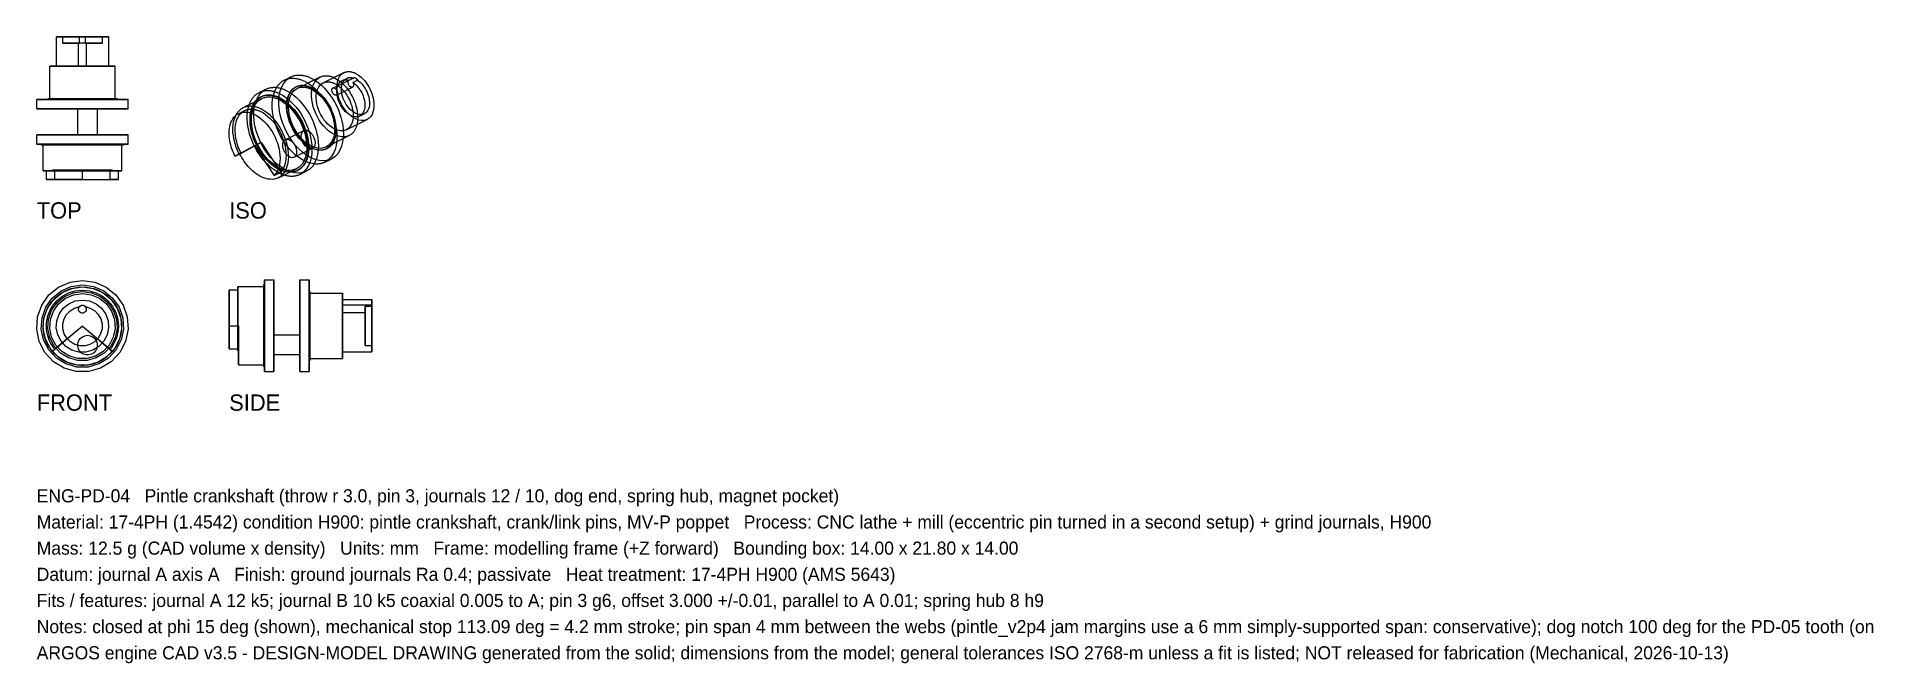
# Model space of a CAD drawing. Header units: millimetres. Extents: x 0 to 281, y -45 to 51.
import ezdxf

# ---------------------------------------------------------------- set-up
doc = ezdxf.new("R2010")
doc.units = ezdxf.units.MM
for name, color, linetype in [('FRONT_HIDDEN', 8, 'CONTINUOUS'), ('FRONT_VISIBLE', 7, 'Continuous'), ('ISO_HIDDEN', 8, 'CONTINUOUS'), ('ISO_VISIBLE', 7, 'Continuous'), ('SIDE_HIDDEN', 8, 'CONTINUOUS'), ('SIDE_VISIBLE', 7, 'Continuous'), ('TOP_HIDDEN', 8, 'CONTINUOUS'), ('TOP_VISIBLE', 7, 'Continuous')]:
    doc.layers.add(name, color=color, linetype=linetype)

msp = doc.modelspace()

# ---------------------------------------------------------------- texts
for s, p in [('ENG-PD-04   Pintle crankshaft (throw r 3.0, pin 3, journals 12 / 10, dog end, spring hub, magnet pocket)', (0, -20)), ('Material: 17-4PH (1.4542) condition H900: pintle crankshaft, crank/link pins, MV-P poppet   Process: CNC lathe + mill (eccentric pin turned in a second setup) + grind journals, H900', (0, -24)), ('Mass: 12.5 g (CAD volume x density)   Units: mm   Frame: modelling frame (+Z forward)   Bounding box: 14.00 x 21.80 x 14.00', (0, -28)), ('Datum: journal A axis A   Finish: ground journals Ra 0.4; passivate   Heat treatment: 17-4PH H900 (AMS 5643)', (0, -32)), ('Fits / features: journal A 12 k5; journal B 10 k5 coaxial 0.005 to A; pin 3 g6, offset 3.000 +/-0.01, parallel to A 0.01; spring hub 8 h9', (0, -36)), ('Notes: closed at phi 15 deg (shown), mechanical stop 113.09 deg = 4.2 mm stroke; pin span 4 mm between the webs (pintle_v2p4 jam margins use a 6 mm simply-supported span: conservative); dog notch 100 deg for the PD-05 tooth (on', (0, -40)), ('ARGOS engine CAD v3.5 - DESIGN-MODEL DRAWING generated from the solid; dimensions from the model; general tolerances ISO 2768-m unless a fit is listed; NOT released for fabrication (Mechanical, 2026-10-13)', (0, -44))]:
    msp.add_text(s, height=2).set_placement(p)
at = {"layer": 'FRONT_VISIBLE'}
msp.add_text('FRONT', height=2.5, dxfattribs=at).set_placement((0, -6))
at = {"layer": 'ISO_VISIBLE'}
msp.add_text('ISO', height=2.5, dxfattribs=at).set_placement((29.42, 23.38))
at = {"layer": 'SIDE_VISIBLE'}
msp.add_text('SIDE', height=2.5, dxfattribs=at).set_placement((29.42, -6))
at = {"layer": 'TOP_VISIBLE'}
msp.add_text('TOP', height=2.5, dxfattribs=at).set_placement((0, 23.38))

# ---------------------------------------------------------------- linework, layer by layer
at = {"layer": 'FRONT_HIDDEN'}
for points in [[(6.98, 13.93), (8.87, 13.68), (10.62, 12.92), (12.1, 11.71), (13.2, 10.16), (13.84, 8.36), (13.97, 6.46), (13.58, 4.59), (12.7, 2.9), (11.4, 1.5), (9.77, 0.51), (7.94, 0), (6.03, 0), (4.19, 0.51), (2.57, 1.5), (1.26, 2.9), (0.39, 4.59), (0, 6.46), (0.13, 8.36), (0.77, 10.16), (1.87, 11.71), (3.35, 12.92), (5.1, 13.68), (6.98, 13.93)], [(6.98, 13.93), (8.87, 13.68), (10.62, 12.92), (12.1, 11.71), (13.2, 10.16), (13.84, 8.36), (13.97, 6.46), (13.58, 4.59), (12.7, 2.9), (11.4, 1.5), (9.77, 0.51), (7.94, 0), (6.03, 0), (4.19, 0.51), (2.57, 1.5), (1.26, 2.9), (0.39, 4.59), (0, 6.46), (0.13, 8.36), (0.77, 10.16), (1.87, 11.71), (3.35, 12.92), (5.1, 13.68), (6.98, 13.93)], [(6.98, 13.93), (8.87, 13.68), (10.62, 12.92), (12.1, 11.71), (13.2, 10.16), (13.84, 8.36), (13.97, 6.46), (13.58, 4.59), (12.7, 2.9), (11.4, 1.5), (9.77, 0.51), (7.94, 0), (6.03, 0), (4.19, 0.51), (2.57, 1.5), (1.26, 2.9), (0.39, 4.59), (0, 6.46), (0.13, 8.36), (0.77, 10.16), (1.87, 11.71), (3.35, 12.92), (5.1, 13.68), (6.98, 13.93)], [(6.98, 13.23), (8.68, 13), (10.26, 12.32), (11.59, 11.23), (12.58, 9.83), (13.15, 8.22), (13.27, 6.5), (12.92, 4.83), (12.13, 3.3), (10.96, 2.05), (9.49, 1.16), (7.84, 0.69), (6.13, 0.69), (4.47, 1.16), (3.01, 2.05), (1.84, 3.3), (1.05, 4.83), (0.7, 6.5), (0.82, 8.22), (1.39, 9.83), (2.38, 11.23), (3.71, 12.32), (5.28, 13), (6.98, 13.23)], [(6.98, 12.93), (8.6, 12.71), (10.1, 12.06), (11.37, 11.03), (12.31, 9.7), (12.86, 8.16), (12.97, 6.53), (12.64, 4.93), (11.89, 3.47), (10.77, 2.28), (9.37, 1.43), (7.8, 0.99), (6.17, 0.99), (4.59, 1.43), (3.2, 2.28), (2.08, 3.47), (1.33, 4.93), (1, 6.53), (1.11, 8.16), (1.66, 9.7), (2.6, 11.03), (3.87, 12.06), (5.36, 12.71), (6.98, 12.93)], [(2.77, 3.4), (2.44, 3.83), (2.16, 4.29), (1.92, 4.78), (1.74, 5.29), (1.6, 5.82), (1.51, 6.35), (1.48, 6.89), (1.51, 7.43), (1.58, 7.97), (1.71, 8.5), (1.89, 9.01), (2.12, 9.5), (2.4, 9.97), (2.72, 10.41), (3.08, 10.81), (3.48, 11.17), (3.92, 11.5), (4.38, 11.78), (4.87, 12.01), (5.38, 12.2), (5.91, 12.33), (6.44, 12.41), (6.98, 12.43)], [(6.98, 12.23), (8.41, 12.04), (9.74, 11.46), (10.86, 10.55), (11.69, 9.37), (12.17, 8.01), (12.27, 6.57), (11.98, 5.16), (11.31, 3.88), (10.33, 2.82), (9.1, 2.07), (7.71, 1.68), (6.26, 1.68), (4.87, 2.07), (3.64, 2.82), (2.65, 3.88), (1.99, 5.16), (1.7, 6.57), (1.79, 8.01), (2.28, 9.37), (3.11, 10.55), (4.23, 11.46), (5.55, 12.04), (6.98, 12.23)], [(6.98, 12.23), (8.41, 12.04), (9.74, 11.46), (10.86, 10.55), (11.69, 9.37), (12.17, 8.01), (12.27, 6.57), (11.98, 5.16), (11.31, 3.88), (10.33, 2.82), (9.1, 2.07), (7.71, 1.68), (6.26, 1.68), (4.87, 2.07), (3.64, 2.82), (2.65, 3.88), (1.99, 5.16), (1.7, 6.57), (1.79, 8.01), (2.28, 9.37), (3.11, 10.55), (4.23, 11.46), (5.55, 12.04), (6.98, 12.23)], [(6.98, 11.93), (8.33, 11.75), (9.58, 11.21), (10.64, 10.35), (11.42, 9.24), (11.88, 7.95), (11.97, 6.59), (11.69, 5.26), (11.07, 4.05), (10.14, 3.06), (8.98, 2.35), (7.66, 1.98), (6.3, 1.98), (4.99, 2.35), (3.83, 3.06), (2.9, 4.05), (2.27, 5.26), (2, 6.59), (2.09, 7.95), (2.54, 9.24), (3.33, 10.35), (4.39, 11.21), (5.63, 11.75), (6.98, 11.93)], [(6.98, 11.93), (8.33, 11.75), (9.58, 11.21), (10.64, 10.35), (11.42, 9.24), (11.88, 7.95), (11.97, 6.59), (11.69, 5.26), (11.07, 4.05), (10.14, 3.06), (8.98, 2.35), (7.66, 1.98), (6.3, 1.98), (4.99, 2.35), (3.83, 3.06), (2.9, 4.05), (2.27, 5.26), (2, 6.59), (2.09, 7.95), (2.54, 9.24), (3.33, 10.35), (4.39, 11.21), (5.63, 11.75), (6.98, 11.93)], [(6.98, 12.43), (7.53, 12.41), (8.06, 12.33), (8.59, 12.2), (9.1, 12.01), (9.59, 11.78), (10.05, 11.5), (10.49, 11.17), (10.89, 10.81), (11.25, 10.41), (11.57, 9.97), (11.85, 9.5), (12.08, 9.01), (12.26, 8.5), (12.39, 7.97), (12.46, 7.43), (12.48, 6.89), (12.45, 6.35), (12.37, 5.82), (12.23, 5.29), (12.04, 4.78), (11.81, 4.29), (11.52, 3.83), (11.2, 3.4)], [(6.98, 10.93), (8.06, 10.79), (9.06, 10.35), (9.91, 9.67), (10.54, 8.78), (10.9, 7.75), (10.97, 6.66), (10.75, 5.6), (10.25, 4.63), (9.51, 3.83), (8.58, 3.27), (7.53, 2.97), (6.44, 2.97), (5.39, 3.27), (4.46, 3.83), (3.72, 4.63), (3.21, 5.6), (2.99, 6.66), (3.07, 7.75), (3.43, 8.78), (4.06, 9.67), (4.91, 10.35), (5.9, 10.79), (6.98, 10.93)], [(6.98, 10.93), (8.06, 10.79), (9.06, 10.35), (9.91, 9.67), (10.54, 8.78), (10.9, 7.75), (10.97, 6.66), (10.75, 5.6), (10.25, 4.63), (9.51, 3.83), (8.58, 3.27), (7.53, 2.97), (6.44, 2.97), (5.39, 3.27), (4.46, 3.83), (3.72, 4.63), (3.21, 5.6), (2.99, 6.66), (3.07, 7.75), (3.43, 8.78), (4.06, 9.67), (4.91, 10.35), (5.9, 10.79), (6.98, 10.93)], [(7.44, 9.93), (8.19, 9.71), (8.87, 9.3), (9.41, 8.74), (9.79, 8.06), (9.99, 7.3), (9.98, 6.51), (9.77, 5.76), (9.37, 5.08), (8.81, 4.53), (8.13, 4.14), (7.38, 3.94), (6.59, 3.94), (5.83, 4.14), (5.15, 4.53), (4.6, 5.08), (4.2, 5.76), (3.99, 6.51), (3.98, 7.3), (4.17, 8.06), (4.56, 8.74), (5.1, 9.3), (5.77, 9.71), (6.53, 9.93)], [(7.44, 9.93), (8.19, 9.71), (8.87, 9.3), (9.41, 8.74), (9.79, 8.06), (9.99, 7.3), (9.98, 6.51), (9.77, 5.76), (9.37, 5.08), (8.81, 4.53), (8.13, 4.14), (7.38, 3.94), (6.59, 3.94), (5.83, 4.14), (5.15, 4.53), (4.6, 5.08), (4.2, 5.76), (3.99, 6.51), (3.98, 7.3), (4.17, 8.06), (4.56, 8.74), (5.1, 9.3), (5.77, 9.71), (6.53, 9.93)], [(6.98, 10.13), (7.15, 10.11), (7.3, 10.05), (7.42, 9.94), (7.52, 9.81), (7.57, 9.66), (7.58, 9.49), (7.55, 9.33), (7.47, 9.19), (7.36, 9.07), (7.22, 8.98), (7.07, 8.94), (6.9, 8.94), (6.74, 8.98), (6.61, 9.07), (6.49, 9.19), (6.42, 9.33), (6.39, 9.49), (6.4, 9.66), (6.45, 9.81), (6.55, 9.94), (6.67, 10.05), (6.82, 10.11), (6.98, 10.13)], [(7.44, 9.93), (7.51, 9.83), (7.55, 9.72), (7.58, 9.6), (7.58, 9.48), (7.56, 9.37), (7.52, 9.26), (7.45, 9.16), (7.37, 9.07), (7.27, 9.01), (7.16, 8.96), (7.04, 8.94), (6.92, 8.94), (6.81, 8.96), (6.7, 9.01), (6.6, 9.07), (6.52, 9.16), (6.45, 9.26), (6.41, 9.37), (6.39, 9.48), (6.39, 9.6), (6.41, 9.72), (6.46, 9.83), (6.53, 9.93)], [(6.53, 9.93), (6.54, 9.94), (6.56, 9.96), (6.57, 9.97), (6.59, 9.99), (6.61, 10), (6.63, 10.02), (6.65, 10.03), (6.66, 10.04), (6.68, 10.05), (6.7, 10.06), (6.72, 10.08), (6.74, 10.08), (6.76, 10.09), (6.79, 10.1), (6.81, 10.11), (6.83, 10.11), (6.85, 10.12), (6.87, 10.12), (6.89, 10.13), (6.92, 10.13), (6.94, 10.13), (6.96, 10.13), (6.98, 10.13)], [(6.98, 10.13), (7.01, 10.13), (7.03, 10.13), (7.05, 10.13), (7.07, 10.13), (7.1, 10.12), (7.12, 10.12), (7.14, 10.11), (7.16, 10.11), (7.18, 10.1), (7.2, 10.09), (7.22, 10.08), (7.24, 10.08), (7.26, 10.06), (7.28, 10.05), (7.3, 10.04), (7.32, 10.03), (7.34, 10.02), (7.36, 10), (7.38, 9.99), (7.39, 9.97), (7.41, 9.96), (7.42, 9.94), (7.44, 9.93)], [(6.98, 6.93), (2.39, 3.08)], [(6.98, 6.93), (11.58, 3.08)], [(7.76, 5.54), (8.16, 5.48), (8.54, 5.32), (8.86, 5.06), (9.09, 4.73), (9.23, 4.34), (9.26, 3.93), (9.17, 3.53), (8.99, 3.17), (8.71, 2.87), (8.36, 2.66), (7.96, 2.55), (7.56, 2.55), (7.16, 2.66), (6.81, 2.87), (6.53, 3.17), (6.35, 3.53), (6.26, 3.93), (6.29, 4.34), (6.43, 4.73), (6.66, 5.06), (6.98, 5.32), (7.36, 5.48), (7.76, 5.54)], [(7.76, 5.54), (8.16, 5.48), (8.54, 5.32), (8.86, 5.06), (9.09, 4.73), (9.23, 4.34), (9.26, 3.93), (9.17, 3.53), (8.99, 3.17), (8.71, 2.87), (8.36, 2.66), (7.96, 2.55), (7.56, 2.55), (7.16, 2.66), (6.81, 2.87), (6.53, 3.17), (6.35, 3.53), (6.26, 3.93), (6.29, 4.34), (6.43, 4.73), (6.66, 5.06), (6.98, 5.32), (7.36, 5.48), (7.76, 5.54)]]:
    msp.add_lwpolyline(points, dxfattribs=at)
at = {"layer": 'FRONT_VISIBLE'}
for points in [[(6.98, 13.93), (8.87, 13.68), (10.62, 12.92), (12.1, 11.71), (13.2, 10.16), (13.84, 8.36), (13.97, 6.46), (13.58, 4.59), (12.7, 2.9), (11.4, 1.5), (9.77, 0.51), (7.94, 0), (6.03, 0), (4.19, 0.51), (2.57, 1.5), (1.26, 2.9), (0.39, 4.59), (0, 6.46), (0.13, 8.36), (0.77, 10.16), (1.87, 11.71), (3.35, 12.92), (5.1, 13.68), (6.98, 13.93)], [(6.98, 13.23), (8.68, 13), (10.26, 12.32), (11.59, 11.23), (12.58, 9.83), (13.15, 8.22), (13.27, 6.5), (12.92, 4.83), (12.13, 3.3), (10.96, 2.05), (9.49, 1.16), (7.84, 0.69), (6.13, 0.69), (4.47, 1.16), (3.01, 2.05), (1.84, 3.3), (1.05, 4.83), (0.7, 6.5), (0.82, 8.22), (1.39, 9.83), (2.38, 11.23), (3.71, 12.32), (5.28, 13), (6.98, 13.23)], [(2.39, 3.08), (2.03, 3.55), (1.72, 4.05), (1.46, 4.59), (1.26, 5.14), (1.11, 5.71), (1.02, 6.3), (0.98, 6.89), (1.01, 7.48), (1.09, 8.07), (1.23, 8.64), (1.43, 9.2), (1.68, 9.74), (1.98, 10.24), (2.33, 10.72), (2.72, 11.16), (3.16, 11.56), (3.64, 11.91), (4.14, 12.22), (4.68, 12.47), (5.23, 12.67), (5.81, 12.82), (6.39, 12.91), (6.98, 12.93)], [(2.77, 3.4), (2.44, 3.83), (2.16, 4.29), (1.92, 4.78), (1.74, 5.29), (1.6, 5.82), (1.51, 6.35), (1.48, 6.89), (1.51, 7.43), (1.58, 7.97), (1.71, 8.5), (1.89, 9.01), (2.12, 9.5), (2.4, 9.97), (2.72, 10.41), (3.08, 10.81), (3.48, 11.17), (3.92, 11.5), (4.38, 11.78), (4.87, 12.01), (5.38, 12.2), (5.91, 12.33), (6.44, 12.41), (6.98, 12.43)], [(6.98, 12.93), (7.57, 12.91), (8.16, 12.82), (8.73, 12.67), (9.29, 12.47), (9.82, 12.22), (10.33, 11.91), (10.81, 11.56), (11.24, 11.16), (11.64, 10.72), (11.99, 10.24), (12.29, 9.74), (12.54, 9.2), (12.74, 8.64), (12.88, 8.07), (12.96, 7.48), (12.98, 6.89), (12.95, 6.3), (12.86, 5.71), (12.71, 5.14), (12.5, 4.59), (12.25, 4.05), (11.94, 3.55), (11.58, 3.08)], [(6.98, 12.43), (7.53, 12.41), (8.06, 12.33), (8.59, 12.2), (9.1, 12.01), (9.59, 11.78), (10.05, 11.5), (10.49, 11.17), (10.89, 10.81), (11.25, 10.41), (11.57, 9.97), (11.85, 9.5), (12.08, 9.01), (12.26, 8.5), (12.39, 7.97), (12.46, 7.43), (12.48, 6.89), (12.45, 6.35), (12.37, 5.82), (12.23, 5.29), (12.04, 4.78), (11.81, 4.29), (11.52, 3.83), (11.2, 3.4)], [(6.98, 6.93), (2.77, 3.4)], [(6.98, 6.93), (11.2, 3.4)], [(2.77, 3.4), (2.39, 3.08)], [(11.58, 3.08), (11.27, 2.74), (10.94, 2.43), (10.59, 2.14), (10.22, 1.88), (9.82, 1.65), (9.42, 1.45), (8.99, 1.28), (8.56, 1.15), (8.12, 1.04), (7.67, 0.97), (7.21, 0.94), (6.76, 0.94), (6.3, 0.97), (5.85, 1.04), (5.41, 1.15), (4.97, 1.28), (4.55, 1.45), (4.14, 1.65), (3.75, 1.88), (3.38, 2.14), (3.02, 2.43), (2.69, 2.74), (2.39, 3.08)], [(11.2, 3.4), (11.58, 3.08)]]:
    msp.add_lwpolyline(points, dxfattribs=at)
at = {"layer": 'ISO_HIDDEN'}
for points in [[(45.02, 32.49), (44.28, 32.25), (43.5, 32.22), (42.73, 32.36), (42, 32.64), (41.32, 33.02), (40.69, 33.48), (40.1, 34.01), (39.57, 34.58), (39.08, 35.19), (38.64, 35.84), (38.25, 36.52), (37.9, 37.22), (37.6, 37.94), (37.36, 38.69), (37.17, 39.45), (37.04, 40.22), (36.99, 41), (37.01, 41.78), (37.12, 42.56), (37.34, 43.31), (37.7, 44), (38.2, 44.6), (38.84, 45.05)], [(47.75, 36.06), (47.22, 35.89), (46.66, 35.86), (46.11, 35.97), (45.59, 36.17), (45.1, 36.44), (44.65, 36.77), (44.23, 37.14), (43.85, 37.55), (43.5, 37.99), (43.19, 38.45), (42.91, 38.93), (42.66, 39.44), (42.45, 39.95), (42.27, 40.49), (42.14, 41.03), (42.05, 41.58), (42.01, 42.14), (42.02, 42.7), (42.1, 43.25), (42.26, 43.79), (42.51, 44.28), (42.87, 44.71), (43.33, 45.03)], [(43.77, 44.13), (45.43, 44.95)], [(50.49, 38.52), (50.06, 38.38), (49.62, 38.37), (49.18, 38.45), (48.76, 38.61), (48.37, 38.83), (48.01, 39.09), (47.68, 39.39), (47.37, 39.72), (47.09, 40.07), (46.84, 40.44), (46.61, 40.82), (46.42, 41.22), (46.25, 41.64), (46.11, 42.06), (46, 42.5), (45.93, 42.94), (45.89, 43.39), (45.91, 43.83), (45.97, 44.28), (46.1, 44.7), (46.3, 45.1), (46.59, 45.44), (46.95, 45.7)], [(47.38, 44.82), (47.43, 44.84), (47.47, 44.86), (47.51, 44.88), (47.55, 44.89), (47.6, 44.9), (47.64, 44.91), (47.68, 44.92), (47.73, 44.93), (47.77, 44.94), (47.82, 44.94), (47.86, 44.94), (47.91, 44.94), (47.95, 44.94), (48, 44.94), (48.04, 44.94), (48.09, 44.94), (48.13, 44.93), (48.18, 44.92), (48.22, 44.91), (48.27, 44.91), (48.31, 44.89), (48.36, 44.88), (48.4, 44.87)], [(48.46, 44.91), (48.47, 44.92), (48.48, 44.92), (48.49, 44.92), (48.5, 44.93), (48.51, 44.93), (48.52, 44.93), (48.54, 44.93), (48.55, 44.93), (48.56, 44.93), (48.57, 44.93), (48.58, 44.93), (48.6, 44.93), (48.61, 44.93), (48.62, 44.93), (48.63, 44.93), (48.64, 44.92), (48.65, 44.92), (48.67, 44.92), (48.68, 44.91), (48.69, 44.91), (48.7, 44.9), (48.71, 44.9), (48.72, 44.89)], [(41.21, 30.61), (40.46, 30.37), (39.68, 30.34), (38.91, 30.48), (38.18, 30.76), (37.5, 31.14), (36.87, 31.6), (36.28, 32.13), (35.75, 32.7), (35.26, 33.31), (34.82, 33.96), (34.43, 34.64), (34.08, 35.34), (33.79, 36.06), (33.54, 36.81), (33.35, 37.57), (33.23, 38.34), (33.17, 39.12), (33.19, 39.9), (33.3, 40.68), (33.52, 41.43), (33.88, 42.12), (34.38, 42.72), (35.02, 43.17)], [(42.41, 31.74), (41.78, 31.86), (41.18, 32.08), (40.61, 32.36), (40.08, 32.71), (39.57, 33.1), (39.1, 33.53), (38.66, 33.99), (38.26, 34.48), (37.88, 35), (37.54, 35.54), (37.22, 36.09), (36.94, 36.66), (36.69, 37.25), (36.48, 37.85), (36.3, 38.46), (36.16, 39.09), (36.06, 39.72), (36, 40.35), (36, 40.99), (36.05, 41.62), (36.17, 42.25), (36.37, 42.86), (36.65, 43.43)], [(44.27, 34.01), (43.71, 33.83), (43.12, 33.81), (42.54, 33.92), (41.99, 34.13), (41.47, 34.42), (40.99, 34.77), (40.55, 35.16), (40.14, 35.6), (39.77, 36.06), (39.44, 36.55), (39.14, 37.06), (38.88, 37.59), (38.66, 38.14), (38.47, 38.71), (38.33, 39.28), (38.23, 39.87), (38.19, 40.46), (38.2, 41.05), (38.29, 41.64), (38.46, 42.2), (38.73, 42.73), (39.1, 43.19), (39.59, 43.52)], [(44.34, 34.05), (43.78, 33.87), (43.19, 33.84), (42.61, 33.95), (42.06, 34.16), (41.54, 34.45), (41.06, 34.8), (40.62, 35.2), (40.21, 35.63), (39.84, 36.09), (39.51, 36.58), (39.21, 37.1), (38.95, 37.63), (38.73, 38.18), (38.54, 38.74), (38.4, 39.32), (38.3, 39.9), (38.26, 40.49), (38.27, 41.09), (38.36, 41.67), (38.53, 42.24), (38.8, 42.77), (39.18, 43.22), (39.66, 43.56)], [(44.21, 34.32), (43.68, 34.14), (43.12, 34.12), (42.57, 34.23), (42.05, 34.43), (41.57, 34.7), (41.11, 35.03), (40.7, 35.4), (40.31, 35.81), (39.97, 36.25), (39.65, 36.71), (39.37, 37.19), (39.12, 37.7), (38.91, 38.21), (38.74, 38.74), (38.6, 39.29), (38.51, 39.84), (38.47, 40.4), (38.48, 40.96), (38.57, 41.51), (38.72, 42.04), (38.98, 42.54), (39.34, 42.97), (39.79, 43.29)], [(39.59, 43.52), (39.69, 43.57), (39.79, 43.6), (39.89, 43.64), (39.99, 43.67), (40.09, 43.69), (40.19, 43.71), (40.3, 43.72), (40.4, 43.73), (40.51, 43.73), (40.62, 43.73), (40.72, 43.73), (40.83, 43.72), (40.93, 43.71), (41.04, 43.69), (41.14, 43.67), (41.24, 43.64), (41.34, 43.61), (41.44, 43.58), (41.54, 43.55), (41.64, 43.51), (41.74, 43.47), (41.84, 43.43), (41.93, 43.38)], [(39.59, 43.52), (39.66, 43.56)], [(39.66, 43.56), (39.76, 43.6), (39.86, 43.64), (39.96, 43.67), (40.06, 43.7), (40.16, 43.73), (40.27, 43.74), (40.37, 43.76), (40.48, 43.77), (40.58, 43.77), (40.69, 43.77), (40.79, 43.76), (40.9, 43.75), (41, 43.74), (41.11, 43.72), (41.21, 43.7), (41.31, 43.68), (41.41, 43.65), (41.52, 43.62), (41.61, 43.58), (41.71, 43.54), (41.81, 43.5), (41.91, 43.46), (42, 43.41)], [(39.79, 43.29), (42.43, 44.58)], [(39.79, 43.29), (39.89, 43.33), (39.98, 43.37), (40.07, 43.4), (40.17, 43.42), (40.27, 43.45), (40.36, 43.46), (40.46, 43.48), (40.56, 43.49), (40.66, 43.49), (40.76, 43.49), (40.86, 43.48), (40.96, 43.47), (41.06, 43.46), (41.16, 43.44), (41.25, 43.42), (41.35, 43.4), (41.45, 43.37), (41.54, 43.34), (41.64, 43.31), (41.73, 43.28), (41.82, 43.24), (41.91, 43.2), (42, 43.15)], [(41.93, 43.38), (42.36, 43.14), (42.76, 42.86), (43.13, 42.55), (43.48, 42.21), (43.8, 41.84), (44.1, 41.46), (44.38, 41.06), (44.63, 40.64), (44.86, 40.21), (45.06, 39.77), (45.24, 39.31), (45.39, 38.85), (45.51, 38.38), (45.6, 37.9), (45.66, 37.42), (45.68, 36.93), (45.66, 36.44), (45.59, 35.96), (45.47, 35.49), (45.28, 35.04), (45.02, 34.63), (44.68, 34.28), (44.27, 34.01)], [(42, 43.41), (42.43, 43.18), (42.83, 42.9), (43.2, 42.58), (43.55, 42.24), (43.87, 41.88), (44.17, 41.49), (44.45, 41.09), (44.7, 40.68), (44.93, 40.25), (45.13, 39.8), (45.31, 39.35), (45.46, 38.88), (45.58, 38.41), (45.67, 37.93), (45.73, 37.45), (45.75, 36.96), (45.73, 36.48), (45.66, 35.99), (45.54, 35.52), (45.35, 35.07), (45.09, 34.66), (44.75, 34.31), (44.34, 34.05)], [(42, 43.15), (42.4, 42.93), (42.78, 42.66), (43.13, 42.37), (43.46, 42.05), (43.77, 41.7), (44.05, 41.34), (44.31, 40.96), (44.55, 40.57), (44.76, 40.16), (44.95, 39.75), (45.12, 39.32), (45.26, 38.88), (45.38, 38.44), (45.46, 37.98), (45.52, 37.53), (45.54, 37.07), (45.52, 36.61), (45.45, 36.15), (45.34, 35.71), (45.16, 35.29), (44.91, 34.9), (44.6, 34.57), (44.21, 34.32)], [(47.31, 36.95), (46.88, 36.82), (46.44, 36.8), (46, 36.88), (45.58, 37.04), (45.19, 37.26), (44.83, 37.52), (44.49, 37.82), (44.19, 38.15), (43.91, 38.5), (43.66, 38.87), (43.43, 39.26), (43.23, 39.66), (43.07, 40.07), (42.93, 40.5), (42.82, 40.93), (42.75, 41.37), (42.71, 41.82), (42.72, 42.27), (42.79, 42.71), (42.92, 43.14), (43.12, 43.54), (43.4, 43.88), (43.77, 44.13)], [(43.77, 44.13), (43.84, 44.16), (43.92, 44.19), (43.99, 44.22), (44.07, 44.24), (44.15, 44.26), (44.23, 44.27), (44.31, 44.28), (44.39, 44.29), (44.47, 44.29), (44.55, 44.29), (44.62, 44.29), (44.7, 44.28), (44.78, 44.27), (44.86, 44.26), (44.94, 44.24), (45.02, 44.22), (45.09, 44.2), (45.17, 44.18), (45.25, 44.15), (45.32, 44.12), (45.39, 44.09), (45.47, 44.06), (45.54, 44.02)], [(45.8, 42.27), (45.74, 42.25), (45.67, 42.24), (45.61, 42.26), (45.54, 42.28), (45.49, 42.31), (45.43, 42.35), (45.38, 42.4), (45.34, 42.45), (45.29, 42.5), (45.26, 42.55), (45.22, 42.61), (45.19, 42.67), (45.17, 42.73), (45.15, 42.8), (45.13, 42.86), (45.12, 42.93), (45.11, 43), (45.12, 43.06), (45.13, 43.13), (45.15, 43.19), (45.18, 43.25), (45.22, 43.31), (45.27, 43.34)], [(45.27, 43.34), (48.46, 44.91)], [(45.27, 43.34), (45.28, 43.35), (45.3, 43.35), (45.31, 43.36), (45.32, 43.36), (45.33, 43.36), (45.34, 43.36), (45.35, 43.37), (45.37, 43.37), (45.38, 43.37), (45.39, 43.37), (45.4, 43.37), (45.41, 43.37), (45.43, 43.36), (45.44, 43.36), (45.45, 43.36), (45.46, 43.36), (45.47, 43.35), (45.48, 43.35), (45.49, 43.35), (45.51, 43.34), (45.52, 43.34), (45.53, 43.33), (45.54, 43.33)], [(45.54, 44.02), (45.86, 43.84), (46.16, 43.63), (46.44, 43.4), (46.71, 43.14), (46.95, 42.86), (47.18, 42.58), (47.38, 42.27), (47.57, 41.96), (47.75, 41.63), (47.9, 41.3), (48.03, 40.95), (48.15, 40.61), (48.24, 40.25), (48.31, 39.89), (48.35, 39.52), (48.37, 39.16), (48.35, 38.79), (48.3, 38.42), (48.21, 38.07), (48.06, 37.73), (47.87, 37.42), (47.61, 37.15), (47.31, 36.95)], [(45.54, 43.33), (45.59, 43.3), (45.63, 43.27), (45.67, 43.23), (45.71, 43.19), (45.75, 43.15), (45.78, 43.11), (45.82, 43.06), (45.84, 43.02), (45.87, 42.97), (45.89, 42.92), (45.91, 42.87), (45.93, 42.81), (45.94, 42.76), (45.95, 42.71), (45.96, 42.65), (45.96, 42.6), (45.96, 42.54), (45.95, 42.49), (45.94, 42.43), (45.92, 42.38), (45.89, 42.34), (45.85, 42.3), (45.8, 42.27)], [(45.8, 42.27), (48.28, 43.49)], [(49.35, 39.05), (49.03, 38.94), (48.69, 38.93), (48.36, 38.99), (48.04, 39.11), (47.75, 39.28), (47.48, 39.48), (47.22, 39.7), (46.99, 39.95), (46.78, 40.22), (46.59, 40.5), (46.42, 40.79), (46.27, 41.09), (46.14, 41.4), (46.04, 41.73), (45.96, 42.05), (45.9, 42.39), (45.88, 42.73), (45.88, 43.06), (45.93, 43.4), (46.03, 43.72), (46.18, 44.02), (46.4, 44.28), (46.68, 44.47)], [(50.06, 39.4), (49.74, 39.29), (49.4, 39.28), (49.07, 39.34), (48.75, 39.46), (48.46, 39.63), (48.18, 39.83), (47.93, 40.05), (47.7, 40.3), (47.49, 40.56), (47.3, 40.84), (47.13, 41.14), (46.98, 41.44), (46.85, 41.75), (46.74, 42.07), (46.66, 42.4), (46.61, 42.74), (46.58, 43.07), (46.59, 43.41), (46.64, 43.75), (46.74, 44.07), (46.89, 44.37), (47.11, 44.63), (47.38, 44.82)], [(46.68, 44.47), (47.38, 44.82)], [(46.68, 44.47), (46.72, 44.49), (46.76, 44.51), (46.8, 44.53), (46.85, 44.54), (46.89, 44.55), (46.93, 44.57), (46.98, 44.57), (47.02, 44.58), (47.07, 44.59), (47.11, 44.59), (47.16, 44.6), (47.2, 44.6), (47.25, 44.6), (47.29, 44.59), (47.34, 44.59), (47.38, 44.59), (47.43, 44.58), (47.47, 44.57), (47.52, 44.57), (47.56, 44.56), (47.6, 44.55), (47.65, 44.54), (47.69, 44.52)], [(48.28, 43.49), (48.22, 43.47), (48.15, 43.46), (48.09, 43.47), (48.03, 43.49), (47.97, 43.52), (47.92, 43.56), (47.87, 43.6), (47.83, 43.65), (47.79, 43.7), (47.75, 43.75), (47.71, 43.8), (47.68, 43.86), (47.66, 43.92), (47.63, 43.98), (47.62, 44.04), (47.6, 44.1), (47.59, 44.16), (47.59, 44.23), (47.59, 44.29), (47.6, 44.36), (47.62, 44.42), (47.65, 44.47), (47.69, 44.52)], [(47.69, 44.52), (48.4, 44.87)], [(48.34, 44.21), (48.35, 44.17), (48.37, 44.14), (48.38, 44.11), (48.39, 44.08), (48.4, 44.05), (48.41, 44.01), (48.42, 43.98), (48.43, 43.95), (48.43, 43.91), (48.43, 43.88), (48.44, 43.84), (48.44, 43.81), (48.44, 43.77), (48.43, 43.74), (48.43, 43.71), (48.42, 43.67), (48.41, 43.64), (48.4, 43.61), (48.38, 43.58), (48.36, 43.55), (48.34, 43.52), (48.31, 43.5), (48.28, 43.49)], [(48.34, 44.21), (49.04, 44.55)], [(48.34, 44.21), (48.55, 44.05), (48.74, 43.88), (48.93, 43.69), (49.1, 43.49), (49.26, 43.29), (49.41, 43.07), (49.54, 42.85), (49.67, 42.62), (49.78, 42.38), (49.88, 42.14), (49.96, 41.89), (50.03, 41.64), (50.09, 41.38), (50.13, 41.12), (50.15, 40.86), (50.15, 40.6), (50.13, 40.34), (50.08, 40.08), (50.01, 39.83), (49.9, 39.59), (49.75, 39.37), (49.57, 39.19), (49.35, 39.05)], [(48.4, 44.87), (48.4, 44.87), (48.4, 44.87), (48.41, 44.88), (48.41, 44.88), (48.41, 44.88), (48.41, 44.88), (48.41, 44.88), (48.42, 44.89), (48.42, 44.89), (48.42, 44.89), (48.42, 44.89), (48.43, 44.89), (48.43, 44.9), (48.43, 44.9), (48.43, 44.9), (48.44, 44.9), (48.44, 44.9), (48.44, 44.9), (48.44, 44.9), (48.45, 44.91), (48.45, 44.91), (48.45, 44.91), (48.46, 44.91)], [(48.72, 44.89), (48.74, 44.88), (48.76, 44.87), (48.77, 44.86), (48.79, 44.85), (48.81, 44.84), (48.82, 44.83), (48.84, 44.81), (48.86, 44.8), (48.87, 44.79), (48.89, 44.77), (48.9, 44.76), (48.91, 44.74), (48.93, 44.73), (48.94, 44.71), (48.95, 44.69), (48.97, 44.68), (48.98, 44.66), (48.99, 44.64), (49, 44.63), (49.01, 44.61), (49.02, 44.59), (49.03, 44.57), (49.04, 44.55)], [(49.04, 44.55), (49.25, 44.4), (49.45, 44.22), (49.63, 44.04), (49.81, 43.84), (49.97, 43.63), (50.12, 43.42), (50.25, 43.19), (50.37, 42.96), (50.49, 42.73), (50.58, 42.48), (50.67, 42.24), (50.74, 41.98), (50.8, 41.73), (50.83, 41.47), (50.86, 41.21), (50.86, 40.95), (50.84, 40.69), (50.79, 40.43), (50.72, 40.18), (50.61, 39.94), (50.46, 39.72), (50.28, 39.54), (50.06, 39.4)], [(31.25, 33.36), (31.11, 33.64), (30.98, 33.93), (30.86, 34.22), (30.76, 34.51), (30.66, 34.81), (30.58, 35.11), (30.5, 35.42), (30.44, 35.73), (30.39, 36.04), (30.36, 36.35), (30.34, 36.66), (30.34, 36.97), (30.35, 37.29), (30.38, 37.6), (30.43, 37.91), (30.51, 38.21), (30.61, 38.51), (30.73, 38.8), (30.88, 39.07), (31.07, 39.32), (31.28, 39.55), (31.53, 39.75), (31.8, 39.91)], [(37.78, 30.04), (37.26, 30.24), (36.76, 30.51), (36.28, 30.81), (35.83, 31.16), (35.41, 31.53), (35.01, 31.93), (34.63, 32.36), (34.29, 32.8), (33.96, 33.27), (33.66, 33.75), (33.39, 34.24), (33.14, 34.75), (32.91, 35.27), (32.71, 35.8), (32.54, 36.34), (32.4, 36.89), (32.29, 37.45), (32.22, 38.01), (32.18, 38.57), (32.18, 39.14), (32.23, 39.7), (32.33, 40.26), (32.48, 40.8)], [(38.64, 30.46), (38.05, 30.53), (37.48, 30.7), (36.93, 30.94), (36.42, 31.25), (35.94, 31.6), (35.49, 32), (35.07, 32.43), (34.69, 32.88), (34.33, 33.36), (34.01, 33.87), (33.71, 34.39), (33.45, 34.92), (33.21, 35.47), (33.02, 36.04), (32.85, 36.61), (32.73, 37.2), (32.64, 37.79), (32.6, 38.38), (32.61, 38.98), (32.68, 39.57), (32.82, 40.16), (33.04, 40.71), (33.34, 41.23)], [(39.91, 30.75), (39.24, 30.53), (38.54, 30.5), (37.84, 30.63), (37.19, 30.89), (36.57, 31.23), (36, 31.64), (35.48, 32.11), (35, 32.63), (34.56, 33.18), (34.16, 33.76), (33.81, 34.37), (33.5, 35.01), (33.23, 35.66), (33.01, 36.33), (32.84, 37.01), (32.72, 37.71), (32.67, 38.41), (32.69, 39.11), (32.79, 39.81), (32.99, 40.49), (33.31, 41.11), (33.76, 41.65), (34.34, 42.05)], [(39.7, 30.98), (39.07, 30.78), (38.4, 30.75), (37.74, 30.87), (37.11, 31.11), (36.53, 31.44), (35.99, 31.84), (35.49, 32.28), (35.03, 32.77), (34.61, 33.3), (34.23, 33.85), (33.89, 34.43), (33.6, 35.04), (33.34, 35.66), (33.13, 36.3), (32.97, 36.95), (32.86, 37.61), (32.81, 38.28), (32.83, 38.95), (32.93, 39.61), (33.12, 40.26), (33.42, 40.85), (33.85, 41.37), (34.4, 41.75)], [(49.35, 39.05), (50.06, 39.4)], [(30.97, 33.23), (30.85, 33.47), (30.74, 33.71), (30.64, 33.95), (30.54, 34.2), (30.45, 34.45), (30.36, 34.71), (30.29, 34.96), (30.22, 35.22), (30.16, 35.48), (30.11, 35.74), (30.06, 36.01), (30.03, 36.27), (30, 36.54), (29.99, 36.8), (29.98, 37.07), (29.99, 37.34), (30.01, 37.6), (30.04, 37.87), (30.08, 38.13), (30.14, 38.39), (30.21, 38.65), (30.31, 38.9), (30.41, 39.14)], [(38, 35.44), (40.83, 36.83)], [(42.15, 34.14), (41.99, 34.09), (41.83, 34.08), (41.66, 34.11), (41.51, 34.17), (41.36, 34.26), (41.22, 34.35), (41.1, 34.47), (40.98, 34.59), (40.88, 34.72), (40.79, 34.86), (40.7, 35), (40.63, 35.15), (40.56, 35.31), (40.51, 35.47), (40.47, 35.63), (40.44, 35.8), (40.43, 35.97), (40.44, 36.13), (40.46, 36.3), (40.51, 36.46), (40.58, 36.61), (40.69, 36.74), (40.83, 36.83)], [(40.83, 36.83), (40.86, 36.85), (40.88, 36.86), (40.91, 36.87), (40.94, 36.87), (40.97, 36.88), (41, 36.89), (41.03, 36.89), (41.06, 36.89), (41.09, 36.89), (41.12, 36.89), (41.15, 36.89), (41.18, 36.89), (41.21, 36.88), (41.24, 36.88), (41.27, 36.87), (41.3, 36.87), (41.32, 36.86), (41.35, 36.85), (41.38, 36.84), (41.41, 36.83), (41.44, 36.82), (41.46, 36.81), (41.49, 36.79)], [(41.49, 36.79), (41.61, 36.72), (41.72, 36.65), (41.83, 36.56), (41.93, 36.46), (42.02, 36.36), (42.11, 36.25), (42.18, 36.14), (42.26, 36.02), (42.32, 35.9), (42.38, 35.77), (42.43, 35.64), (42.47, 35.51), (42.5, 35.38), (42.53, 35.24), (42.55, 35.1), (42.55, 34.97), (42.55, 34.83), (42.53, 34.69), (42.49, 34.56), (42.44, 34.43), (42.36, 34.32), (42.27, 34.22), (42.15, 34.14)], [(47.31, 36.95), (48.96, 37.77)], [(33.31, 34.52), (34.3, 35.01)], [(34.3, 35.01), (33.33, 34.48)], [(34.3, 35.01), (37.55, 30.05)], [(39.33, 32.75), (39.17, 32.7), (39, 32.69), (38.83, 32.72), (38.68, 32.78), (38.53, 32.86), (38.4, 32.96), (38.27, 33.07), (38.16, 33.2), (38.05, 33.33), (37.96, 33.47), (37.87, 33.61), (37.8, 33.76), (37.74, 33.92), (37.68, 34.08), (37.64, 34.24), (37.62, 34.41), (37.6, 34.57), (37.61, 34.74), (37.63, 34.91), (37.68, 35.07), (37.76, 35.22), (37.86, 35.35), (38, 35.44)], [(38, 35.44), (38.03, 35.45), (38.06, 35.46), (38.08, 35.47), (38.11, 35.48), (38.14, 35.49), (38.17, 35.49), (38.2, 35.5), (38.23, 35.5), (38.26, 35.5), (38.29, 35.5), (38.32, 35.5), (38.35, 35.5), (38.38, 35.49), (38.41, 35.49), (38.44, 35.48), (38.47, 35.47), (38.5, 35.47), (38.53, 35.46), (38.55, 35.45), (38.58, 35.44), (38.61, 35.42), (38.64, 35.41), (38.66, 35.4)], [(38.66, 35.4), (38.78, 35.33), (38.9, 35.25), (39, 35.16), (39.1, 35.07), (39.19, 34.97), (39.28, 34.86), (39.36, 34.74), (39.43, 34.62), (39.49, 34.5), (39.55, 34.38), (39.6, 34.25), (39.64, 34.12), (39.68, 33.98), (39.7, 33.85), (39.72, 33.71), (39.72, 33.57), (39.72, 33.44), (39.7, 33.3), (39.66, 33.17), (39.61, 33.04), (39.54, 32.92), (39.44, 32.82), (39.33, 32.75)], [(39.33, 32.75), (42.15, 34.14)], [(44.21, 34.32), (46.85, 35.61)], [(44.27, 34.01), (44.34, 34.05)]]:
    msp.add_lwpolyline(points, dxfattribs=at)
at = {"layer": 'ISO_VISIBLE'}
for points in [[(37.85, 44.56), (38.84, 45.05)], [(38.84, 45.05), (38.97, 45.11), (39.1, 45.16), (39.23, 45.2), (39.36, 45.24), (39.5, 45.27), (39.64, 45.29), (39.78, 45.31), (39.91, 45.32), (40.05, 45.33), (40.19, 45.33), (40.33, 45.32), (40.47, 45.31), (40.61, 45.29), (40.75, 45.27), (40.88, 45.24), (41.02, 45.2), (41.15, 45.17), (41.29, 45.13), (41.42, 45.08), (41.55, 45.03), (41.68, 44.98), (41.81, 44.92), (41.93, 44.86)], [(42.43, 44.58), (43.33, 45.03)], [(43.33, 45.03), (43.42, 45.07), (43.51, 45.11), (43.61, 45.14), (43.7, 45.17), (43.8, 45.19), (43.9, 45.21), (44, 45.22), (44.1, 45.23), (44.2, 45.23), (44.3, 45.23), (44.4, 45.22), (44.5, 45.21), (44.59, 45.2), (44.69, 45.18), (44.79, 45.16), (44.89, 45.14), (44.98, 45.11), (45.08, 45.08), (45.17, 45.05), (45.27, 45.02), (45.36, 44.98), (45.45, 44.94), (45.54, 44.89)], [(45.43, 44.95), (46.95, 45.7)], [(46.95, 45.7), (47.03, 45.73), (47.1, 45.76), (47.18, 45.79), (47.25, 45.81), (47.33, 45.83), (47.41, 45.84), (47.49, 45.85), (47.57, 45.86), (47.65, 45.86), (47.73, 45.86), (47.81, 45.85), (47.89, 45.85), (47.97, 45.84), (48.04, 45.82), (48.12, 45.81), (48.2, 45.79), (48.28, 45.77), (48.35, 45.74), (48.43, 45.72), (48.5, 45.69), (48.58, 45.66), (48.65, 45.62), (48.72, 45.59)], [(48.72, 45.59), (49.04, 45.41), (49.34, 45.2), (49.62, 44.96), (49.89, 44.71), (50.13, 44.43), (50.36, 44.14), (50.57, 43.84), (50.76, 43.52), (50.93, 43.2), (51.08, 42.86), (51.22, 42.52), (51.33, 42.17), (51.42, 41.82), (51.49, 41.45), (51.53, 41.09), (51.55, 40.72), (51.53, 40.35), (51.48, 39.99), (51.39, 39.64), (51.25, 39.3), (51.05, 38.99), (50.8, 38.72), (50.49, 38.52)], [(32.48, 40.8), (32.52, 40.9), (32.56, 41), (32.6, 41.1), (32.65, 41.2), (32.7, 41.3), (32.75, 41.4), (32.8, 41.49), (32.86, 41.58), (32.91, 41.68), (32.98, 41.77), (33.04, 41.85), (33.11, 41.94), (33.18, 42.02), (33.25, 42.1), (33.33, 42.18), (33.41, 42.25), (33.49, 42.32), (33.57, 42.39), (33.66, 42.46), (33.75, 42.52), (33.84, 42.58), (33.94, 42.63), (34.03, 42.68)], [(34.03, 42.68), (35.02, 43.17)], [(34.03, 42.68), (34.16, 42.74), (34.29, 42.79), (34.42, 42.83), (34.56, 42.87), (34.69, 42.9), (34.83, 42.93), (34.97, 42.95), (35.11, 42.96), (35.25, 42.96), (35.39, 42.96), (35.52, 42.95), (35.66, 42.94), (35.8, 42.92), (35.94, 42.9), (36.08, 42.87), (36.21, 42.84), (36.35, 42.8), (36.48, 42.76), (36.61, 42.71), (36.74, 42.66), (36.87, 42.61), (37, 42.55), (37.12, 42.49)], [(34.27, 42.02), (34.38, 42.07), (34.5, 42.12), (34.62, 42.16), (34.74, 42.19), (34.86, 42.22), (34.99, 42.24), (35.11, 42.26), (35.24, 42.27), (35.36, 42.27), (35.49, 42.27), (35.61, 42.26), (35.74, 42.25), (35.86, 42.23), (35.99, 42.21), (36.11, 42.19), (36.23, 42.16), (36.35, 42.12), (36.47, 42.09), (36.59, 42.05), (36.71, 42), (36.83, 41.95), (36.94, 41.9), (37.05, 41.85)], [(34.34, 42.05), (34.46, 42.1), (34.57, 42.15), (34.69, 42.19), (34.81, 42.22), (34.93, 42.25), (35.06, 42.27), (35.18, 42.29), (35.31, 42.3), (35.43, 42.3), (35.56, 42.3), (35.68, 42.3), (35.81, 42.29), (35.93, 42.27), (36.06, 42.25), (36.18, 42.22), (36.3, 42.19), (36.42, 42.16), (36.54, 42.12), (36.66, 42.08), (36.78, 42.04), (36.9, 41.99), (37.01, 41.94), (37.12, 41.88)], [(35.02, 43.17), (35.15, 43.23), (35.28, 43.28), (35.41, 43.32), (35.55, 43.36), (35.68, 43.39), (35.82, 43.41), (35.96, 43.43), (36.1, 43.44), (36.24, 43.45), (36.38, 43.45), (36.51, 43.44), (36.65, 43.43), (36.79, 43.41), (36.93, 43.39), (37.07, 43.36), (37.2, 43.32), (37.34, 43.29), (37.47, 43.24), (37.6, 43.2), (37.73, 43.15), (37.86, 43.1), (37.99, 43.04), (38.11, 42.98)], [(36.65, 43.43), (36.69, 43.49), (36.73, 43.55), (36.77, 43.61), (36.81, 43.67), (36.86, 43.73), (36.9, 43.79), (36.95, 43.84), (36.99, 43.9), (37.04, 43.95), (37.09, 44), (37.14, 44.06), (37.2, 44.11), (37.25, 44.15), (37.3, 44.2), (37.36, 44.25), (37.42, 44.29), (37.48, 44.34), (37.54, 44.38), (37.6, 44.42), (37.66, 44.46), (37.72, 44.49), (37.79, 44.53), (37.85, 44.56)], [(37.12, 42.49), (37.69, 42.18), (38.21, 41.81), (38.71, 41.39), (39.17, 40.94), (39.59, 40.46), (39.99, 39.96), (40.35, 39.43), (40.69, 38.88), (40.99, 38.31), (41.26, 37.72), (41.49, 37.12), (41.69, 36.51), (41.85, 35.89), (41.97, 35.25), (42.05, 34.61), (42.07, 33.97), (42.05, 33.33), (41.95, 32.69), (41.79, 32.07), (41.54, 31.48), (41.2, 30.93), (40.75, 30.47), (40.22, 30.12)], [(37.85, 44.56), (37.98, 44.62), (38.11, 44.67), (38.24, 44.71), (38.37, 44.75), (38.51, 44.78), (38.65, 44.81), (38.79, 44.83), (38.92, 44.84), (39.06, 44.84), (39.2, 44.84), (39.34, 44.83), (39.48, 44.82), (39.62, 44.8), (39.76, 44.78), (39.89, 44.75), (40.03, 44.72), (40.16, 44.68), (40.3, 44.64), (40.43, 44.59), (40.56, 44.54), (40.69, 44.49), (40.82, 44.43), (40.94, 44.37)], [(38.11, 42.98), (38.67, 42.66), (39.2, 42.29), (39.7, 41.88), (40.16, 41.43), (40.58, 40.95), (40.98, 40.44), (41.34, 39.91), (41.68, 39.36), (41.98, 38.79), (42.25, 38.21), (42.48, 37.61), (42.68, 37), (42.84, 36.37), (42.96, 35.74), (43.04, 35.1), (43.06, 34.46), (43.04, 33.82), (42.94, 33.18), (42.78, 32.56), (42.53, 31.96), (42.19, 31.42), (41.74, 30.96), (41.21, 30.61)], [(40.94, 44.37), (41.5, 44.06), (42.03, 43.69), (42.52, 43.27), (42.98, 42.82), (43.41, 42.34), (43.81, 41.84), (44.17, 41.31), (44.51, 40.76), (44.81, 40.19), (45.07, 39.6), (45.31, 39), (45.51, 38.39), (45.67, 37.77), (45.79, 37.13), (45.86, 36.49), (45.89, 35.85), (45.86, 35.21), (45.77, 34.57), (45.61, 33.95), (45.36, 33.36), (45.02, 32.81), (44.57, 32.35), (44.03, 32)], [(41.93, 44.86), (42.49, 44.54), (43.02, 44.17), (43.51, 43.76), (43.97, 43.31), (44.4, 42.83), (44.8, 42.32), (45.16, 41.79), (45.5, 41.24), (45.8, 40.67), (46.06, 40.09), (46.3, 39.49), (46.5, 38.88), (46.66, 38.25), (46.78, 37.62), (46.85, 36.98), (46.88, 36.34), (46.85, 35.7), (46.76, 35.06), (46.6, 34.44), (46.35, 33.84), (46.01, 33.3), (45.56, 32.84), (45.02, 32.49)], [(45.54, 44.89), (45.94, 44.67), (46.32, 44.41), (46.67, 44.11), (47, 43.79), (47.3, 43.45), (47.59, 43.08), (47.85, 42.7), (48.08, 42.31), (48.3, 41.9), (48.49, 41.49), (48.66, 41.06), (48.8, 40.62), (48.91, 40.18), (49, 39.72), (49.05, 39.27), (49.07, 38.81), (49.05, 38.35), (48.99, 37.89), (48.87, 37.45), (48.69, 37.03), (48.45, 36.64), (48.13, 36.31), (47.75, 36.06)], [(30.33, 32.91), (30.19, 33.19), (30.06, 33.48), (29.94, 33.77), (29.84, 34.06), (29.74, 34.36), (29.66, 34.66), (29.58, 34.97), (29.52, 35.27), (29.47, 35.58), (29.44, 35.89), (29.42, 36.21), (29.42, 36.52), (29.43, 36.83), (29.46, 37.14), (29.51, 37.45), (29.59, 37.76), (29.69, 38.06), (29.81, 38.34), (29.97, 38.62), (30.15, 38.87), (30.36, 39.1), (30.61, 39.29), (30.88, 39.45)], [(30.41, 39.14), (30.45, 39.21), (30.48, 39.28), (30.52, 39.34), (30.56, 39.4), (30.6, 39.47), (30.64, 39.53), (30.68, 39.59), (30.73, 39.65), (30.77, 39.71), (30.82, 39.76), (30.87, 39.82), (30.92, 39.87), (30.97, 39.93), (31.03, 39.98), (31.08, 40.03), (31.14, 40.07), (31.2, 40.12), (31.26, 40.16), (31.32, 40.21), (31.38, 40.25), (31.44, 40.28), (31.51, 40.32), (31.57, 40.35)], [(30.88, 39.45), (31.8, 39.91)], [(30.88, 39.45), (30.98, 39.5), (31.08, 39.54), (31.18, 39.58), (31.29, 39.6), (31.39, 39.63), (31.5, 39.65), (31.61, 39.66), (31.72, 39.67), (31.83, 39.67), (31.94, 39.67), (32.05, 39.67), (32.16, 39.66), (32.27, 39.64), (32.37, 39.63), (32.48, 39.6), (32.59, 39.58), (32.69, 39.55), (32.8, 39.52), (32.9, 39.48), (33.01, 39.44), (33.11, 39.4), (33.21, 39.35), (33.31, 39.31)], [(31.57, 40.35), (34.4, 41.75)], [(31.57, 40.35), (31.68, 40.4), (31.79, 40.45), (31.91, 40.49), (32.02, 40.52), (32.14, 40.55), (32.26, 40.57), (32.38, 40.58), (32.5, 40.59), (32.61, 40.6), (32.73, 40.6), (32.85, 40.59), (32.97, 40.58), (33.09, 40.56), (33.21, 40.54), (33.33, 40.52), (33.44, 40.49), (33.56, 40.46), (33.67, 40.42), (33.79, 40.38), (33.9, 40.34), (34.01, 40.29), (34.12, 40.25), (34.23, 40.19)], [(31.8, 39.91), (31.9, 39.95), (32, 39.99), (32.1, 40.03), (32.21, 40.06), (32.31, 40.08), (32.42, 40.1), (32.53, 40.11), (32.64, 40.12), (32.75, 40.13), (32.86, 40.13), (32.97, 40.12), (33.08, 40.11), (33.19, 40.1), (33.29, 40.08), (33.4, 40.06), (33.51, 40.03), (33.61, 40), (33.72, 39.97), (33.82, 39.93), (33.92, 39.89), (34.03, 39.85), (34.13, 39.81), (34.23, 39.76)], [(33.31, 39.31), (33.72, 39.07), (34.11, 38.8), (34.48, 38.5), (34.83, 38.18), (35.15, 37.82), (35.45, 37.46), (35.73, 37.07), (35.99, 36.67), (36.22, 36.25), (36.43, 35.83), (36.62, 35.39), (36.79, 34.94), (36.93, 34.49), (37.04, 34.02), (37.12, 33.56), (37.18, 33.08), (37.19, 32.61), (37.18, 32.13), (37.11, 31.66), (37, 31.2), (36.83, 30.75), (36.59, 30.34), (36.29, 29.98)], [(33.34, 41.23), (33.37, 41.27), (33.41, 41.31), (33.44, 41.35), (33.48, 41.39), (33.51, 41.43), (33.55, 41.47), (33.58, 41.51), (33.62, 41.55), (33.66, 41.59), (33.7, 41.62), (33.74, 41.66), (33.78, 41.69), (33.82, 41.73), (33.86, 41.76), (33.91, 41.79), (33.95, 41.83), (33.99, 41.86), (34.04, 41.89), (34.08, 41.91), (34.13, 41.94), (34.18, 41.97), (34.22, 41.99), (34.27, 42.02)], [(34.23, 40.19), (34.68, 39.94), (35.11, 39.65), (35.51, 39.32), (35.89, 38.96), (36.24, 38.58), (36.57, 38.18), (36.87, 37.75), (37.15, 37.32), (37.4, 36.86), (37.64, 36.4), (37.84, 35.92), (38.02, 35.43), (38.17, 34.94), (38.3, 34.43), (38.39, 33.92), (38.45, 33.4), (38.47, 32.89), (38.45, 32.37), (38.38, 31.85), (38.25, 31.35), (38.07, 30.86), (37.81, 30.41), (37.48, 30.01)], [(34.23, 39.76), (34.64, 39.53), (35.03, 39.26), (35.4, 38.96), (35.75, 38.63), (36.07, 38.28), (36.37, 37.91), (36.65, 37.52), (36.91, 37.12), (37.14, 36.71), (37.35, 36.28), (37.54, 35.84), (37.71, 35.4), (37.84, 34.94), (37.96, 34.48), (38.04, 34.01), (38.1, 33.54), (38.11, 33.06), (38.09, 32.58), (38.03, 32.11), (37.92, 31.65), (37.75, 31.21), (37.51, 30.79), (37.2, 30.43)], [(34.27, 42.02), (34.34, 42.05)], [(34.4, 41.75), (34.51, 41.8), (34.62, 41.84), (34.74, 41.88), (34.85, 41.91), (34.97, 41.94), (35.09, 41.96), (35.2, 41.98), (35.32, 41.98), (35.44, 41.99), (35.56, 41.99), (35.68, 41.98), (35.8, 41.97), (35.92, 41.96), (36.04, 41.93), (36.16, 41.91), (36.27, 41.88), (36.39, 41.85), (36.5, 41.81), (36.61, 41.78), (36.73, 41.73), (36.84, 41.69), (36.95, 41.64), (37.05, 41.59)], [(37.05, 41.85), (37.56, 41.56), (38.03, 41.23), (38.48, 40.86), (38.89, 40.46), (39.28, 40.02), (39.63, 39.57), (39.96, 39.09), (40.26, 38.59), (40.53, 38.08), (40.77, 37.55), (40.98, 37.01), (41.16, 36.46), (41.31, 35.9), (41.41, 35.33), (41.48, 34.76), (41.51, 34.18), (41.48, 33.6), (41.4, 33.03), (41.25, 32.47), (41.03, 31.93), (40.72, 31.45), (40.32, 31.03), (39.84, 30.71)], [(37.05, 41.59), (37.53, 41.32), (37.99, 41), (38.41, 40.65), (38.8, 40.26), (39.17, 39.85), (39.51, 39.41), (39.82, 38.96), (40.11, 38.49), (40.36, 38), (40.59, 37.5), (40.8, 36.98), (40.97, 36.46), (41.1, 35.92), (41.21, 35.38), (41.27, 34.84), (41.3, 34.28), (41.27, 33.73), (41.19, 33.19), (41.05, 32.65), (40.84, 32.15), (40.55, 31.68), (40.16, 31.28), (39.7, 30.98)], [(37.12, 41.88), (37.63, 41.6), (38.1, 41.27), (38.55, 40.89), (38.96, 40.49), (39.35, 40.06), (39.7, 39.6), (40.03, 39.12), (40.33, 38.63), (40.6, 38.12), (40.84, 37.59), (41.05, 37.05), (41.23, 36.5), (41.38, 35.94), (41.49, 35.37), (41.55, 34.79), (41.58, 34.21), (41.55, 33.64), (41.47, 33.06), (41.32, 32.5), (41.1, 31.97), (40.79, 31.48), (40.39, 31.06), (39.91, 30.75)], [(48.96, 37.77), (50.49, 38.52)], [(33.31, 34.52), (30.33, 32.91)], [(33.33, 34.48), (31.05, 33.25)], [(33.31, 34.52), (36.29, 29.98)], [(46.85, 35.61), (47.75, 36.06)], [(30.33, 32.91), (31.25, 33.36)], [(30.98, 33.22), (30.97, 33.22), (30.97, 33.22), (30.97, 33.22), (30.97, 33.22), (30.97, 33.22), (30.97, 33.22), (30.97, 33.22), (30.97, 33.22), (30.97, 33.22), (30.97, 33.22), (30.97, 33.22), (30.97, 33.22), (30.97, 33.22), (30.97, 33.22), (30.97, 33.22), (30.97, 33.22), (30.97, 33.22), (30.97, 33.22), (30.97, 33.22), (30.97, 33.22), (30.97, 33.22), (30.97, 33.23), (30.97, 33.23)], [(31.25, 33.36), (30.98, 33.22)], [(30.98, 33.22), (31.05, 33.25)], [(36.95, 29.62), (36.64, 29.5), (36.32, 29.42), (35.99, 29.38), (35.66, 29.39), (35.34, 29.43), (35.02, 29.51), (34.7, 29.61), (34.4, 29.73), (34.11, 29.88), (33.82, 30.05), (33.55, 30.23), (33.28, 30.43), (33.03, 30.64), (32.79, 30.87), (32.56, 31.1), (32.33, 31.34), (32.12, 31.59), (31.92, 31.85), (31.72, 32.12), (31.54, 32.39), (31.37, 32.67), (31.2, 32.96), (31.05, 33.25)], [(36.95, 29.62), (39.7, 30.98)], [(44.03, 32), (43.97, 31.97), (43.9, 31.94), (43.84, 31.91), (43.77, 31.89), (43.7, 31.86), (43.63, 31.84), (43.56, 31.82), (43.49, 31.8), (43.42, 31.78), (43.35, 31.77), (43.28, 31.76), (43.2, 31.75), (43.13, 31.74), (43.06, 31.73), (42.99, 31.72), (42.91, 31.72), (42.84, 31.72), (42.77, 31.72), (42.7, 31.72), (42.62, 31.72), (42.55, 31.73), (42.48, 31.73), (42.41, 31.74)], [(44.03, 32), (45.02, 32.49)], [(36.29, 29.98), (37.2, 30.43)], [(37.55, 30.05), (37.52, 30.03), (37.5, 30.01), (37.48, 29.98), (37.45, 29.96), (37.43, 29.94), (37.4, 29.92), (37.38, 29.9), (37.35, 29.88), (37.33, 29.86), (37.3, 29.84), (37.28, 29.82), (37.25, 29.8), (37.22, 29.79), (37.2, 29.77), (37.17, 29.75), (37.14, 29.73), (37.12, 29.72), (37.09, 29.7), (37.06, 29.68), (37.03, 29.67), (37, 29.65), (36.97, 29.64), (36.95, 29.62)], [(37.2, 30.43), (37.48, 30.01)], [(37.48, 30.01), (37.55, 30.05)], [(40.22, 30.12), (40.12, 30.07), (40.02, 30.03), (39.92, 29.99), (39.81, 29.96), (39.71, 29.93), (39.6, 29.91), (39.5, 29.88), (39.39, 29.87), (39.28, 29.85), (39.17, 29.84), (39.06, 29.84), (38.96, 29.84), (38.85, 29.84), (38.74, 29.84), (38.63, 29.85), (38.52, 29.87), (38.42, 29.88), (38.31, 29.9), (38.2, 29.92), (38.1, 29.95), (37.99, 29.97), (37.89, 30), (37.78, 30.04)], [(39.84, 30.71), (39.79, 30.69), (39.74, 30.67), (39.69, 30.65), (39.64, 30.63), (39.59, 30.61), (39.54, 30.59), (39.49, 30.57), (39.44, 30.56), (39.39, 30.54), (39.33, 30.53), (39.28, 30.52), (39.23, 30.51), (39.18, 30.5), (39.12, 30.49), (39.07, 30.48), (39.02, 30.48), (38.96, 30.47), (38.91, 30.47), (38.86, 30.46), (38.8, 30.46), (38.75, 30.46), (38.7, 30.46), (38.64, 30.46)], [(39.84, 30.71), (39.91, 30.75)], [(40.22, 30.12), (41.21, 30.61)]]:
    msp.add_lwpolyline(points, dxfattribs=at)
at = {"layer": 'SIDE_HIDDEN'}
for points in [[(29.42, 3.46), (29.42, 3.86), (29.42, 4.25), (29.42, 4.64), (29.42, 5.04), (29.42, 5.43), (29.42, 5.82), (29.42, 6.21), (29.42, 6.61), (29.42, 7), (29.42, 7.39), (29.42, 7.79), (29.42, 8.18), (29.42, 8.57), (29.42, 8.96), (29.42, 9.36), (29.42, 9.75), (29.42, 10.14), (29.42, 10.54), (29.42, 10.93), (29.42, 11.32), (29.42, 11.71), (29.42, 12.11), (29.42, 12.5)], [(30.72, 3.14), (30.72, 3.57), (30.72, 4), (30.72, 4.43), (30.72, 4.86), (30.72, 5.29), (30.72, 5.71), (30.72, 6.14), (30.72, 6.57), (30.72, 7), (30.72, 7.43), (30.72, 7.86), (30.72, 8.29), (30.72, 8.71), (30.72, 9.14), (30.72, 9.57), (30.72, 10), (30.72, 10.43), (30.72, 10.86), (30.72, 11.29), (30.72, 11.71), (30.72, 12.14), (30.72, 12.57), (30.72, 13)], [(30.72, 3.46), (30.72, 3.86), (30.72, 4.25), (30.72, 4.64), (30.72, 5.04), (30.72, 5.43), (30.72, 5.82), (30.72, 6.21), (30.72, 6.61), (30.72, 7), (30.72, 7.39), (30.72, 7.79), (30.72, 8.18), (30.72, 8.57), (30.72, 8.96), (30.72, 9.36), (30.72, 9.75), (30.72, 10.14), (30.72, 10.54), (30.72, 10.93), (30.72, 11.32), (30.72, 11.71), (30.72, 12.11), (30.72, 12.5)], [(30.72, 12.5), (30.72, 12.11), (30.72, 11.71), (30.72, 11.32), (30.72, 10.93), (30.72, 10.54), (30.72, 10.14), (30.72, 9.75), (30.72, 9.36), (30.72, 8.96), (30.72, 8.57), (30.72, 8.18), (30.72, 7.79), (30.72, 7.39), (30.72, 7), (30.72, 6.61), (30.72, 6.21), (30.72, 5.82), (30.72, 5.43), (30.72, 5.04), (30.72, 4.64), (30.72, 4.25), (30.72, 3.86), (30.72, 3.46)], [(34.72, 0.7), (34.72, 1.25), (34.72, 1.8), (34.72, 2.34), (34.72, 2.89), (34.72, 3.44), (34.72, 3.99), (34.72, 4.53), (34.72, 5.08), (34.72, 5.63), (34.72, 6.18), (34.72, 6.73), (34.72, 7.27), (34.72, 7.82), (34.72, 8.37), (34.72, 8.92), (34.72, 9.47), (34.72, 10.01), (34.72, 10.56), (34.72, 11.11), (34.72, 11.66), (34.72, 12.2), (34.72, 12.75), (34.72, 13.3)], [(34.72, 13), (34.72, 12.48), (34.72, 11.96), (34.72, 11.43), (34.72, 10.91), (34.72, 10.39), (34.72, 9.87), (34.72, 9.35), (34.72, 8.83), (34.72, 8.3), (34.72, 7.78), (34.72, 7.26), (34.72, 6.74), (34.72, 6.22), (34.72, 5.7), (34.72, 5.17), (34.72, 4.65), (34.72, 4.13), (34.72, 3.61), (34.72, 3.09), (34.72, 2.57), (34.72, 2.04), (34.72, 1.52), (34.72, 1)], [(34.72, 1), (34.72, 1.52), (34.72, 2.04), (34.72, 2.57), (34.72, 3.09), (34.72, 3.61), (34.72, 4.13), (34.72, 4.65), (34.72, 5.17), (34.72, 5.7), (34.72, 6.22), (34.72, 6.74), (34.72, 7.26), (34.72, 7.78), (34.72, 8.3), (34.72, 8.83), (34.72, 9.35), (34.72, 9.87), (34.72, 10.39), (34.72, 10.91), (34.72, 11.43), (34.72, 11.96), (34.72, 12.48), (34.72, 13)], [(34.82, 0), (34.82, 0.61), (34.82, 1.22), (34.82, 1.83), (34.82, 2.43), (34.82, 3.04), (34.82, 3.65), (34.82, 4.26), (34.82, 4.87), (34.82, 5.48), (34.82, 6.09), (34.82, 6.7), (34.82, 7.3), (34.82, 7.91), (34.82, 8.52), (34.82, 9.13), (34.82, 9.74), (34.82, 10.35), (34.82, 10.96), (34.82, 11.57), (34.82, 12.17), (34.82, 12.78), (34.82, 13.39), (34.82, 14)], [(34.82, 13.3), (34.82, 12.75), (34.82, 12.2), (34.82, 11.66), (34.82, 11.11), (34.82, 10.56), (34.82, 10.01), (34.82, 9.47), (34.82, 8.92), (34.82, 8.37), (34.82, 7.82), (34.82, 7.27), (34.82, 6.73), (34.82, 6.18), (34.82, 5.63), (34.82, 5.08), (34.82, 4.53), (34.82, 3.99), (34.82, 3.44), (34.82, 2.89), (34.82, 2.34), (34.82, 1.8), (34.82, 1.25), (34.82, 0.7)], [(34.82, 0.7), (34.82, 1.25), (34.82, 1.8), (34.82, 2.34), (34.82, 2.89), (34.82, 3.44), (34.82, 3.99), (34.82, 4.53), (34.82, 5.08), (34.82, 5.63), (34.82, 6.18), (34.82, 6.73), (34.82, 7.27), (34.82, 7.82), (34.82, 8.37), (34.82, 8.92), (34.82, 9.47), (34.82, 10.01), (34.82, 10.56), (34.82, 11.11), (34.82, 11.66), (34.82, 12.2), (34.82, 12.75), (34.82, 13.3)], [(36.22, 0), (36.22, 0.61), (36.22, 1.22), (36.22, 1.83), (36.22, 2.43), (36.22, 3.04), (36.22, 3.65), (36.22, 4.26), (36.22, 4.87), (36.22, 5.48), (36.22, 6.09), (36.22, 6.7), (36.22, 7.3), (36.22, 7.91), (36.22, 8.52), (36.22, 9.13), (36.22, 9.74), (36.22, 10.35), (36.22, 10.96), (36.22, 11.57), (36.22, 12.17), (36.22, 12.78), (36.22, 13.39), (36.22, 14)], [(40.22, 0), (40.22, 0.61), (40.22, 1.22), (40.22, 1.83), (40.22, 2.43), (40.22, 3.04), (40.22, 3.65), (40.22, 4.26), (40.22, 4.87), (40.22, 5.48), (40.22, 6.09), (40.22, 6.7), (40.22, 7.3), (40.22, 7.91), (40.22, 8.52), (40.22, 9.13), (40.22, 9.74), (40.22, 10.35), (40.22, 10.96), (40.22, 11.57), (40.22, 12.17), (40.22, 12.78), (40.22, 13.39), (40.22, 14)], [(41.62, 0), (41.62, 0.61), (41.62, 1.22), (41.62, 1.83), (41.62, 2.43), (41.62, 3.04), (41.62, 3.65), (41.62, 4.26), (41.62, 4.87), (41.62, 5.48), (41.62, 6.09), (41.62, 6.7), (41.62, 7.3), (41.62, 7.91), (41.62, 8.52), (41.62, 9.13), (41.62, 9.74), (41.62, 10.35), (41.62, 10.96), (41.62, 11.57), (41.62, 12.17), (41.62, 12.78), (41.62, 13.39), (41.62, 14)], [(41.62, 12.3), (41.62, 11.84), (41.62, 11.38), (41.62, 10.92), (41.62, 10.46), (41.62, 10), (41.62, 9.53), (41.62, 9.07), (41.62, 8.61), (41.62, 8.15), (41.62, 7.69), (41.62, 7.23), (41.62, 6.77), (41.62, 6.31), (41.62, 5.85), (41.62, 5.39), (41.62, 4.93), (41.62, 4.47), (41.62, 4), (41.62, 3.54), (41.62, 3.08), (41.62, 2.62), (41.62, 2.16), (41.62, 1.7)], [(41.62, 1.7), (41.62, 2.16), (41.62, 2.62), (41.62, 3.08), (41.62, 3.54), (41.62, 4), (41.62, 4.47), (41.62, 4.93), (41.62, 5.39), (41.62, 5.85), (41.62, 6.31), (41.62, 6.77), (41.62, 7.23), (41.62, 7.69), (41.62, 8.15), (41.62, 8.61), (41.62, 9.07), (41.62, 9.53), (41.62, 10), (41.62, 10.46), (41.62, 10.92), (41.62, 11.38), (41.62, 11.84), (41.62, 12.3)], [(41.72, 1.7), (41.72, 2.16), (41.72, 2.62), (41.72, 3.08), (41.72, 3.54), (41.72, 4), (41.72, 4.47), (41.72, 4.93), (41.72, 5.39), (41.72, 5.85), (41.72, 6.31), (41.72, 6.77), (41.72, 7.23), (41.72, 7.69), (41.72, 8.15), (41.72, 8.61), (41.72, 9.07), (41.72, 9.53), (41.72, 10), (41.72, 10.46), (41.72, 10.92), (41.72, 11.38), (41.72, 11.84), (41.72, 12.3)], [(41.72, 12), (41.72, 11.57), (41.72, 11.13), (41.72, 10.7), (41.72, 10.26), (41.72, 9.83), (41.72, 9.39), (41.72, 8.96), (41.72, 8.52), (41.72, 8.09), (41.72, 7.65), (41.72, 7.22), (41.72, 6.78), (41.72, 6.35), (41.72, 5.91), (41.72, 5.48), (41.72, 5.04), (41.72, 4.61), (41.72, 4.17), (41.72, 3.74), (41.72, 3.3), (41.72, 2.87), (41.72, 2.43), (41.72, 2)], [(41.72, 2), (41.72, 2.43), (41.72, 2.87), (41.72, 3.3), (41.72, 3.74), (41.72, 4.17), (41.72, 4.61), (41.72, 5.04), (41.72, 5.48), (41.72, 5.91), (41.72, 6.35), (41.72, 6.78), (41.72, 7.22), (41.72, 7.65), (41.72, 8.09), (41.72, 8.52), (41.72, 8.96), (41.72, 9.39), (41.72, 9.83), (41.72, 10.26), (41.72, 10.7), (41.72, 11.13), (41.72, 11.57), (41.72, 12)], [(46.72, 2), (46.72, 2.43), (46.72, 2.87), (46.72, 3.3), (46.72, 3.74), (46.72, 4.17), (46.72, 4.61), (46.72, 5.04), (46.72, 5.48), (46.72, 5.91), (46.72, 6.35), (46.72, 6.78), (46.72, 7.22), (46.72, 7.65), (46.72, 8.09), (46.72, 8.52), (46.72, 8.96), (46.72, 9.39), (46.72, 9.83), (46.72, 10.26), (46.72, 10.7), (46.72, 11.13), (46.72, 11.57), (46.72, 12)], [(46.72, 11), (46.72, 10.65), (46.72, 10.3), (46.72, 9.96), (46.72, 9.61), (46.72, 9.26), (46.72, 8.91), (46.72, 8.57), (46.72, 8.22), (46.72, 7.87), (46.72, 7.52), (46.72, 7.17), (46.72, 6.83), (46.72, 6.48), (46.72, 6.13), (46.72, 5.78), (46.72, 5.43), (46.72, 5.09), (46.72, 4.74), (46.72, 4.39), (46.72, 4.04), (46.72, 3.7), (46.72, 3.35), (46.72, 3)], [(46.72, 3), (46.72, 3.35), (46.72, 3.7), (46.72, 4.04), (46.72, 4.39), (46.72, 4.74), (46.72, 5.09), (46.72, 5.43), (46.72, 5.78), (46.72, 6.13), (46.72, 6.48), (46.72, 6.83), (46.72, 7.17), (46.72, 7.52), (46.72, 7.87), (46.72, 8.22), (46.72, 8.57), (46.72, 8.91), (46.72, 9.26), (46.72, 9.61), (46.72, 9.96), (46.72, 10.3), (46.72, 10.65), (46.72, 11)], [(46.72, 10.2), (51.22, 10.2)], [(46.72, 10.2), (46.72, 10.15), (46.72, 10.1), (46.72, 10.04), (46.72, 9.99), (46.72, 9.94), (46.72, 9.89), (46.72, 9.83), (46.72, 9.78), (46.72, 9.73), (46.72, 9.68), (46.72, 9.63), (46.72, 9.57), (46.72, 9.52), (46.72, 9.47), (46.72, 9.42), (46.72, 9.37), (46.72, 9.31), (46.72, 9.26), (46.72, 9.21), (46.72, 9.16), (46.72, 9.1), (46.72, 9.05), (46.72, 9)], [(46.72, 9), (46.72, 9.05), (46.72, 9.1), (46.72, 9.16), (46.72, 9.21), (46.72, 9.26), (46.72, 9.31), (46.72, 9.37), (46.72, 9.42), (46.72, 9.47), (46.72, 9.52), (46.72, 9.57), (46.72, 9.63), (46.72, 9.68), (46.72, 9.73), (46.72, 9.78), (46.72, 9.83), (46.72, 9.89), (46.72, 9.94), (46.72, 9.99), (46.72, 10.04), (46.72, 10.1), (46.72, 10.15), (46.72, 10.2)], [(46.72, 9), (50.22, 9)], [(50.22, 9.99), (51.22, 9.99)], [(50.22, 9.99), (50.22, 9.95), (50.22, 9.9), (50.22, 9.86), (50.22, 9.82), (50.22, 9.78), (50.22, 9.73), (50.22, 9.69), (50.22, 9.65), (50.22, 9.6), (50.22, 9.56), (50.22, 9.52), (50.22, 9.47), (50.22, 9.43), (50.22, 9.39), (50.22, 9.34), (50.22, 9.3), (50.22, 9.26), (50.22, 9.22), (50.22, 9.17), (50.22, 9.13), (50.22, 9.09), (50.22, 9.04), (50.22, 9)], [(50.22, 9), (50.22, 9.04), (50.22, 9.09), (50.22, 9.13), (50.22, 9.17), (50.22, 9.22), (50.22, 9.26), (50.22, 9.3), (50.22, 9.34), (50.22, 9.39), (50.22, 9.43), (50.22, 9.47), (50.22, 9.52), (50.22, 9.56), (50.22, 9.6), (50.22, 9.65), (50.22, 9.69), (50.22, 9.73), (50.22, 9.78), (50.22, 9.82), (50.22, 9.86), (50.22, 9.9), (50.22, 9.95), (50.22, 9.99)], [(50.22, 9.99), (51.22, 9.99)], [(50.22, 9.99), (50.22, 9.73), (50.22, 9.47), (50.22, 9.21), (50.22, 8.94), (50.22, 8.68), (50.22, 8.42), (50.22, 8.16), (50.22, 7.9), (50.22, 7.64), (50.22, 7.38), (50.22, 7.11), (50.22, 6.85), (50.22, 6.59), (50.22, 6.33), (50.22, 6.07), (50.22, 5.81), (50.22, 5.54), (50.22, 5.28), (50.22, 5.02), (50.22, 4.76), (50.22, 4.5), (50.22, 4.24), (50.22, 3.97)], [(50.22, 3.97), (50.22, 4.24), (50.22, 4.5), (50.22, 4.76), (50.22, 5.02), (50.22, 5.28), (50.22, 5.54), (50.22, 5.81), (50.22, 6.07), (50.22, 6.33), (50.22, 6.59), (50.22, 6.85), (50.22, 7.11), (50.22, 7.38), (50.22, 7.64), (50.22, 7.9), (50.22, 8.16), (50.22, 8.42), (50.22, 8.68), (50.22, 8.94), (50.22, 9.21), (50.22, 9.47), (50.22, 9.73), (50.22, 9.99)], [(51.22, 3), (51.22, 3.35), (51.22, 3.7), (51.22, 4.04), (51.22, 4.39), (51.22, 4.74), (51.22, 5.09), (51.22, 5.43), (51.22, 5.78), (51.22, 6.13), (51.22, 6.48), (51.22, 6.83), (51.22, 7.17), (51.22, 7.52), (51.22, 7.87), (51.22, 8.22), (51.22, 8.57), (51.22, 8.91), (51.22, 9.26), (51.22, 9.61), (51.22, 9.96), (51.22, 10.3), (51.22, 10.65), (51.22, 11)], [(51.22, 10.2), (51.22, 10.19), (51.22, 10.18), (51.22, 10.17), (51.22, 10.16), (51.22, 10.15), (51.22, 10.15), (51.22, 10.14), (51.22, 10.13), (51.22, 10.12), (51.22, 10.11), (51.22, 10.1), (51.22, 10.09), (51.22, 10.08), (51.22, 10.07), (51.22, 10.06), (51.22, 10.05), (51.22, 10.05), (51.22, 10.04), (51.22, 10.03), (51.22, 10.02), (51.22, 10.01), (51.22, 10), (51.22, 9.99)], [(51.22, 9.99), (51.22, 10), (51.22, 10.01), (51.22, 10.02), (51.22, 10.03), (51.22, 10.04), (51.22, 10.05), (51.22, 10.05), (51.22, 10.06), (51.22, 10.07), (51.22, 10.08), (51.22, 10.09), (51.22, 10.1), (51.22, 10.11), (51.22, 10.12), (51.22, 10.13), (51.22, 10.14), (51.22, 10.15), (51.22, 10.15), (51.22, 10.16), (51.22, 10.17), (51.22, 10.18), (51.22, 10.19), (51.22, 10.2)], [(51.22, 9.99), (51.22, 9.73), (51.22, 9.47), (51.22, 9.21), (51.22, 8.94), (51.22, 8.68), (51.22, 8.42), (51.22, 8.16), (51.22, 7.9), (51.22, 7.64), (51.22, 7.38), (51.22, 7.11), (51.22, 6.85), (51.22, 6.59), (51.22, 6.33), (51.22, 6.07), (51.22, 5.81), (51.22, 5.54), (51.22, 5.28), (51.22, 5.02), (51.22, 4.76), (51.22, 4.5), (51.22, 4.24), (51.22, 3.97)], [(51.22, 3.97), (51.22, 4.24), (51.22, 4.5), (51.22, 4.76), (51.22, 5.02), (51.22, 5.28), (51.22, 5.54), (51.22, 5.81), (51.22, 6.07), (51.22, 6.33), (51.22, 6.59), (51.22, 6.85), (51.22, 7.11), (51.22, 7.38), (51.22, 7.64), (51.22, 7.9), (51.22, 8.16), (51.22, 8.42), (51.22, 8.68), (51.22, 8.94), (51.22, 9.21), (51.22, 9.47), (51.22, 9.73), (51.22, 9.99)], [(29.42, 7), (29.42, 3.46)], [(29.42, 7), (30.82, 7)], [(29.42, 7), (29.42, 3.46)], [(30.82, 7), (30.82, 3.14)], [(30.82, 7), (30.82, 3.14)], [(29.42, 3.46), (30.72, 3.46)], [(30.72, 3.46), (30.72, 3.14)], [(30.72, 3.46), (30.72, 3.14)], [(30.72, 3.14), (30.82, 3.14)], [(30.82, 1), (30.82, 1.09), (30.82, 1.19), (30.82, 1.28), (30.82, 1.37), (30.82, 1.47), (30.82, 1.56), (30.82, 1.65), (30.82, 1.75), (30.82, 1.84), (30.82, 1.93), (30.82, 2.03), (30.82, 2.12), (30.82, 2.21), (30.82, 2.3), (30.82, 2.4), (30.82, 2.49), (30.82, 2.58), (30.82, 2.68), (30.82, 2.77), (30.82, 2.86), (30.82, 2.96), (30.82, 3.05), (30.82, 3.14)], [(36.22, 5.6), (36.22, 5.47), (36.22, 5.34), (36.22, 5.21), (36.22, 5.08), (36.22, 4.95), (36.22, 4.82), (36.22, 4.69), (36.22, 4.56), (36.22, 4.43), (36.22, 4.3), (36.22, 4.17), (36.22, 4.04), (36.22, 3.91), (36.22, 3.78), (36.22, 3.65), (36.22, 3.52), (36.22, 3.38), (36.22, 3.25), (36.22, 3.12), (36.22, 2.99), (36.22, 2.86), (36.22, 2.73), (36.22, 2.6)], [(36.22, 2.6), (36.22, 2.73), (36.22, 2.86), (36.22, 2.99), (36.22, 3.12), (36.22, 3.25), (36.22, 3.38), (36.22, 3.52), (36.22, 3.65), (36.22, 3.78), (36.22, 3.91), (36.22, 4.04), (36.22, 4.17), (36.22, 4.3), (36.22, 4.43), (36.22, 4.56), (36.22, 4.69), (36.22, 4.82), (36.22, 4.95), (36.22, 5.08), (36.22, 5.21), (36.22, 5.34), (36.22, 5.47), (36.22, 5.6)], [(40.22, 5.6), (40.22, 5.47), (40.22, 5.34), (40.22, 5.21), (40.22, 5.08), (40.22, 4.95), (40.22, 4.82), (40.22, 4.69), (40.22, 4.56), (40.22, 4.43), (40.22, 4.3), (40.22, 4.17), (40.22, 4.04), (40.22, 3.91), (40.22, 3.78), (40.22, 3.65), (40.22, 3.52), (40.22, 3.38), (40.22, 3.25), (40.22, 3.12), (40.22, 2.99), (40.22, 2.86), (40.22, 2.73), (40.22, 2.6)], [(40.22, 2.6), (40.22, 2.73), (40.22, 2.86), (40.22, 2.99), (40.22, 3.12), (40.22, 3.25), (40.22, 3.38), (40.22, 3.52), (40.22, 3.65), (40.22, 3.78), (40.22, 3.91), (40.22, 4.04), (40.22, 4.17), (40.22, 4.3), (40.22, 4.43), (40.22, 4.56), (40.22, 4.69), (40.22, 4.82), (40.22, 4.95), (40.22, 5.08), (40.22, 5.21), (40.22, 5.34), (40.22, 5.47), (40.22, 5.6)], [(50.22, 3.97), (51.22, 3.97)]]:
    msp.add_lwpolyline(points, dxfattribs=at)
at = {"layer": 'SIDE_VISIBLE'}
for points in [[(29.42, 12.5), (30.72, 12.5)], [(29.42, 12.5), (29.42, 12.11), (29.42, 11.71), (29.42, 11.32), (29.42, 10.93), (29.42, 10.54), (29.42, 10.14), (29.42, 9.75), (29.42, 9.36), (29.42, 8.96), (29.42, 8.57), (29.42, 8.18), (29.42, 7.79), (29.42, 7.39), (29.42, 7), (29.42, 6.61), (29.42, 6.21), (29.42, 5.82), (29.42, 5.43), (29.42, 5.04), (29.42, 4.64), (29.42, 4.25), (29.42, 3.86), (29.42, 3.46)], [(30.72, 13), (34.72, 13)], [(30.72, 13), (30.72, 12.57), (30.72, 12.14), (30.72, 11.71), (30.72, 11.29), (30.72, 10.86), (30.72, 10.43), (30.72, 10), (30.72, 9.57), (30.72, 9.14), (30.72, 8.71), (30.72, 8.29), (30.72, 7.86), (30.72, 7.43), (30.72, 7), (30.72, 6.57), (30.72, 6.14), (30.72, 5.71), (30.72, 5.29), (30.72, 4.86), (30.72, 4.43), (30.72, 4), (30.72, 3.57), (30.72, 3.14)], [(34.72, 13.3), (34.82, 13.3)], [(34.72, 13.3), (34.72, 12.75), (34.72, 12.2), (34.72, 11.66), (34.72, 11.11), (34.72, 10.56), (34.72, 10.01), (34.72, 9.47), (34.72, 8.92), (34.72, 8.37), (34.72, 7.82), (34.72, 7.27), (34.72, 6.73), (34.72, 6.18), (34.72, 5.63), (34.72, 5.08), (34.72, 4.53), (34.72, 3.99), (34.72, 3.44), (34.72, 2.89), (34.72, 2.34), (34.72, 1.8), (34.72, 1.25), (34.72, 0.7)], [(34.82, 14), (36.22, 14)], [(34.82, 14), (34.82, 13.39), (34.82, 12.78), (34.82, 12.17), (34.82, 11.57), (34.82, 10.96), (34.82, 10.35), (34.82, 9.74), (34.82, 9.13), (34.82, 8.52), (34.82, 7.91), (34.82, 7.3), (34.82, 6.7), (34.82, 6.09), (34.82, 5.48), (34.82, 4.87), (34.82, 4.26), (34.82, 3.65), (34.82, 3.04), (34.82, 2.43), (34.82, 1.83), (34.82, 1.22), (34.82, 0.61), (34.82, 0)], [(36.22, 14), (36.22, 13.39), (36.22, 12.78), (36.22, 12.17), (36.22, 11.57), (36.22, 10.96), (36.22, 10.35), (36.22, 9.74), (36.22, 9.13), (36.22, 8.52), (36.22, 7.91), (36.22, 7.3), (36.22, 6.7), (36.22, 6.09), (36.22, 5.48), (36.22, 4.87), (36.22, 4.26), (36.22, 3.65), (36.22, 3.04), (36.22, 2.43), (36.22, 1.83), (36.22, 1.22), (36.22, 0.61), (36.22, 0)], [(40.22, 14), (41.62, 14)], [(40.22, 14), (40.22, 13.39), (40.22, 12.78), (40.22, 12.17), (40.22, 11.57), (40.22, 10.96), (40.22, 10.35), (40.22, 9.74), (40.22, 9.13), (40.22, 8.52), (40.22, 7.91), (40.22, 7.3), (40.22, 6.7), (40.22, 6.09), (40.22, 5.48), (40.22, 4.87), (40.22, 4.26), (40.22, 3.65), (40.22, 3.04), (40.22, 2.43), (40.22, 1.83), (40.22, 1.22), (40.22, 0.61), (40.22, 0)], [(41.62, 14), (41.62, 13.39), (41.62, 12.78), (41.62, 12.17), (41.62, 11.57), (41.62, 10.96), (41.62, 10.35), (41.62, 9.74), (41.62, 9.13), (41.62, 8.52), (41.62, 7.91), (41.62, 7.3), (41.62, 6.7), (41.62, 6.09), (41.62, 5.48), (41.62, 4.87), (41.62, 4.26), (41.62, 3.65), (41.62, 3.04), (41.62, 2.43), (41.62, 1.83), (41.62, 1.22), (41.62, 0.61), (41.62, 0)], [(41.62, 12.3), (41.72, 12.3)], [(41.72, 12.3), (41.72, 11.84), (41.72, 11.38), (41.72, 10.92), (41.72, 10.46), (41.72, 10), (41.72, 9.53), (41.72, 9.07), (41.72, 8.61), (41.72, 8.15), (41.72, 7.69), (41.72, 7.23), (41.72, 6.77), (41.72, 6.31), (41.72, 5.85), (41.72, 5.39), (41.72, 4.93), (41.72, 4.47), (41.72, 4), (41.72, 3.54), (41.72, 3.08), (41.72, 2.62), (41.72, 2.16), (41.72, 1.7)], [(41.72, 12), (46.72, 12)], [(46.72, 12), (46.72, 11.57), (46.72, 11.13), (46.72, 10.7), (46.72, 10.26), (46.72, 9.83), (46.72, 9.39), (46.72, 8.96), (46.72, 8.52), (46.72, 8.09), (46.72, 7.65), (46.72, 7.22), (46.72, 6.78), (46.72, 6.35), (46.72, 5.91), (46.72, 5.48), (46.72, 5.04), (46.72, 4.61), (46.72, 4.17), (46.72, 3.74), (46.72, 3.3), (46.72, 2.87), (46.72, 2.43), (46.72, 2)], [(46.72, 11), (51.22, 11)], [(51.22, 11), (51.22, 10.65), (51.22, 10.3), (51.22, 9.96), (51.22, 9.61), (51.22, 9.26), (51.22, 8.91), (51.22, 8.57), (51.22, 8.22), (51.22, 7.87), (51.22, 7.52), (51.22, 7.17), (51.22, 6.83), (51.22, 6.48), (51.22, 6.13), (51.22, 5.78), (51.22, 5.43), (51.22, 5.09), (51.22, 4.74), (51.22, 4.39), (51.22, 4.04), (51.22, 3.7), (51.22, 3.35), (51.22, 3)], [(29.42, 3.46), (30.72, 3.46)], [(30.72, 3.14), (30.82, 3.14)], [(30.82, 3.14), (30.82, 3.05), (30.82, 2.96), (30.82, 2.86), (30.82, 2.77), (30.82, 2.68), (30.82, 2.58), (30.82, 2.49), (30.82, 2.4), (30.82, 2.3), (30.82, 2.21), (30.82, 2.12), (30.82, 2.03), (30.82, 1.93), (30.82, 1.84), (30.82, 1.75), (30.82, 1.65), (30.82, 1.56), (30.82, 1.47), (30.82, 1.37), (30.82, 1.28), (30.82, 1.19), (30.82, 1.09), (30.82, 1)], [(36.22, 5.6), (40.22, 5.6)], [(46.72, 3), (51.22, 3)], [(30.82, 1), (34.72, 1)], [(34.72, 0.7), (34.82, 0.7)], [(34.82, 0), (36.22, 0)], [(36.22, 2.6), (40.22, 2.6)], [(40.22, 0), (41.62, 0)], [(41.62, 1.7), (41.72, 1.7)], [(41.72, 2), (46.72, 2)]]:
    msp.add_lwpolyline(points, dxfattribs=at)
at = {"layer": 'TOP_HIDDEN'}
for points in [[(11, 51.18), (10.65, 51.18), (10.3, 51.18), (9.96, 51.18), (9.61, 51.18), (9.26, 51.18), (8.91, 51.18), (8.57, 51.18), (8.22, 51.18), (7.87, 51.18), (7.52, 51.18), (7.17, 51.18), (6.83, 51.18), (6.48, 51.18), (6.13, 51.18), (5.78, 51.18), (5.43, 51.18), (5.09, 51.18), (4.74, 51.18), (4.39, 51.18), (4.04, 51.18), (3.7, 51.18), (3.35, 51.18), (3, 51.18)], [(10.03, 51.18), (9.76, 51.18), (9.5, 51.18), (9.24, 51.18), (8.97, 51.18), (8.71, 51.18), (8.45, 51.18), (8.18, 51.18), (7.92, 51.18), (7.66, 51.18), (7.39, 51.18), (7.13, 51.18), (6.87, 51.18), (6.61, 51.18), (6.34, 51.18), (6.08, 51.18), (5.82, 51.18), (5.55, 51.18), (5.29, 51.18), (5.03, 51.18), (4.76, 51.18), (4.5, 51.18), (4.24, 51.18), (3.97, 51.18)], [(3.97, 51.18), (4.09, 51.18), (4.2, 51.18), (4.31, 51.18), (4.42, 51.18), (4.53, 51.18), (4.65, 51.18), (4.76, 51.18), (4.87, 51.18), (4.98, 51.18), (5.09, 51.18), (5.2, 51.18), (5.32, 51.18), (5.43, 51.18), (5.54, 51.18), (5.65, 51.18), (5.76, 51.18), (5.87, 51.18), (5.99, 51.18), (6.1, 51.18), (6.21, 51.18), (6.32, 51.18), (6.43, 51.18), (6.54, 51.18)], [(3.97, 50.18), (3.97, 51.18)], [(6.54, 51.18), (6.56, 51.18), (6.58, 51.18), (6.6, 51.18), (6.62, 51.18), (6.64, 51.18), (6.66, 51.18), (6.68, 51.18), (6.7, 51.18), (6.72, 51.18), (6.74, 51.18), (6.76, 51.18), (6.78, 51.18), (6.8, 51.18), (6.82, 51.18), (6.84, 51.18), (6.86, 51.18), (6.88, 51.18), (6.9, 51.18), (6.92, 51.18), (6.94, 51.18), (6.96, 51.18), (6.98, 51.18), (7, 51.18)], [(6.54, 50.18), (6.54, 51.18)], [(7, 51.18), (7.02, 51.18), (7.04, 51.18), (7.06, 51.18), (7.08, 51.18), (7.1, 51.18), (7.12, 51.18), (7.14, 51.18), (7.16, 51.18), (7.18, 51.18), (7.2, 51.18), (7.22, 51.18), (7.24, 51.18), (7.26, 51.18), (7.28, 51.18), (7.3, 51.18), (7.32, 51.18), (7.34, 51.18), (7.36, 51.18), (7.38, 51.18), (7.4, 51.18), (7.42, 51.18), (7.44, 51.18), (7.46, 51.18)], [(7.46, 51.18), (7.57, 51.18), (7.68, 51.18), (7.79, 51.18), (7.9, 51.18), (8.01, 51.18), (8.13, 51.18), (8.24, 51.18), (8.35, 51.18), (8.46, 51.18), (8.57, 51.18), (8.68, 51.18), (8.8, 51.18), (8.91, 51.18), (9.02, 51.18), (9.13, 51.18), (9.24, 51.18), (9.35, 51.18), (9.47, 51.18), (9.58, 51.18), (9.69, 51.18), (9.8, 51.18), (9.91, 51.18), (10.03, 51.18)], [(7.46, 50.18), (7.46, 51.18)], [(10.03, 50.18), (10.03, 51.18)], [(10.03, 50.18), (9.76, 50.18), (9.5, 50.18), (9.24, 50.18), (8.97, 50.18), (8.71, 50.18), (8.45, 50.18), (8.18, 50.18), (7.92, 50.18), (7.66, 50.18), (7.39, 50.18), (7.13, 50.18), (6.87, 50.18), (6.61, 50.18), (6.34, 50.18), (6.08, 50.18), (5.82, 50.18), (5.55, 50.18), (5.29, 50.18), (5.03, 50.18), (4.76, 50.18), (4.5, 50.18), (4.24, 50.18), (3.97, 50.18)], [(3.97, 50.18), (4.09, 50.18), (4.2, 50.18), (4.31, 50.18), (4.42, 50.18), (4.53, 50.18), (4.65, 50.18), (4.76, 50.18), (4.87, 50.18), (4.98, 50.18), (5.09, 50.18), (5.2, 50.18), (5.32, 50.18), (5.43, 50.18), (5.54, 50.18), (5.65, 50.18), (5.76, 50.18), (5.87, 50.18), (5.99, 50.18), (6.1, 50.18), (6.21, 50.18), (6.32, 50.18), (6.43, 50.18), (6.54, 50.18)], [(7.6, 50.18), (7.55, 50.18), (7.5, 50.18), (7.44, 50.18), (7.39, 50.18), (7.34, 50.18), (7.29, 50.18), (7.23, 50.18), (7.18, 50.18), (7.13, 50.18), (7.08, 50.18), (7.03, 50.18), (6.97, 50.18), (6.92, 50.18), (6.87, 50.18), (6.82, 50.18), (6.77, 50.18), (6.71, 50.18), (6.66, 50.18), (6.61, 50.18), (6.56, 50.18), (6.5, 50.18), (6.45, 50.18), (6.4, 50.18)], [(6.4, 50.18), (6.41, 50.18), (6.41, 50.18), (6.42, 50.18), (6.43, 50.18), (6.43, 50.18), (6.44, 50.18), (6.44, 50.18), (6.45, 50.18), (6.46, 50.18), (6.46, 50.18), (6.47, 50.18), (6.48, 50.18), (6.48, 50.18), (6.49, 50.18), (6.49, 50.18), (6.5, 50.18), (6.51, 50.18), (6.51, 50.18), (6.52, 50.18), (6.53, 50.18), (6.53, 50.18), (6.54, 50.18), (6.54, 50.18)], [(6.4, 46.68), (6.4, 50.18)], [(7.46, 50.18), (7.46, 50.18), (7.47, 50.18), (7.47, 50.18), (7.48, 50.18), (7.49, 50.18), (7.49, 50.18), (7.5, 50.18), (7.51, 50.18), (7.51, 50.18), (7.52, 50.18), (7.52, 50.18), (7.53, 50.18), (7.54, 50.18), (7.54, 50.18), (7.55, 50.18), (7.56, 50.18), (7.56, 50.18), (7.57, 50.18), (7.57, 50.18), (7.58, 50.18), (7.59, 50.18), (7.59, 50.18), (7.6, 50.18)], [(7.46, 50.18), (7.57, 50.18), (7.68, 50.18), (7.79, 50.18), (7.9, 50.18), (8.01, 50.18), (8.13, 50.18), (8.24, 50.18), (8.35, 50.18), (8.46, 50.18), (8.57, 50.18), (8.68, 50.18), (8.8, 50.18), (8.91, 50.18), (9.02, 50.18), (9.13, 50.18), (9.24, 50.18), (9.35, 50.18), (9.47, 50.18), (9.58, 50.18), (9.69, 50.18), (9.8, 50.18), (9.91, 50.18), (10.03, 50.18)], [(7.6, 46.68), (7.6, 50.18)], [(12, 46.68), (11.57, 46.68), (11.13, 46.68), (10.7, 46.68), (10.26, 46.68), (9.83, 46.68), (9.39, 46.68), (8.96, 46.68), (8.52, 46.68), (8.09, 46.68), (7.65, 46.68), (7.22, 46.68), (6.78, 46.68), (6.35, 46.68), (5.91, 46.68), (5.48, 46.68), (5.04, 46.68), (4.61, 46.68), (4.17, 46.68), (3.74, 46.68), (3.3, 46.68), (2.87, 46.68), (2.43, 46.68), (2, 46.68)], [(11, 46.68), (10.65, 46.68), (10.3, 46.68), (9.96, 46.68), (9.61, 46.68), (9.26, 46.68), (8.91, 46.68), (8.57, 46.68), (8.22, 46.68), (7.87, 46.68), (7.52, 46.68), (7.17, 46.68), (6.83, 46.68), (6.48, 46.68), (6.13, 46.68), (5.78, 46.68), (5.43, 46.68), (5.09, 46.68), (4.74, 46.68), (4.39, 46.68), (4.04, 46.68), (3.7, 46.68), (3.35, 46.68), (3, 46.68)], [(3, 46.68), (3.17, 46.68), (3.35, 46.68), (3.52, 46.68), (3.7, 46.68), (3.87, 46.68), (4.04, 46.68), (4.22, 46.68), (4.39, 46.68), (4.57, 46.68), (4.74, 46.68), (4.91, 46.68), (5.09, 46.68), (5.26, 46.68), (5.43, 46.68), (5.61, 46.68), (5.78, 46.68), (5.96, 46.68), (6.13, 46.68), (6.3, 46.68), (6.48, 46.68), (6.65, 46.68), (6.83, 46.68), (7, 46.68)], [(7.6, 46.68), (7.55, 46.68), (7.5, 46.68), (7.44, 46.68), (7.39, 46.68), (7.34, 46.68), (7.29, 46.68), (7.23, 46.68), (7.18, 46.68), (7.13, 46.68), (7.08, 46.68), (7.03, 46.68), (6.97, 46.68), (6.92, 46.68), (6.87, 46.68), (6.82, 46.68), (6.77, 46.68), (6.71, 46.68), (6.66, 46.68), (6.61, 46.68), (6.56, 46.68), (6.5, 46.68), (6.45, 46.68), (6.4, 46.68)], [(6.4, 46.68), (6.43, 46.68), (6.45, 46.68), (6.48, 46.68), (6.5, 46.68), (6.53, 46.68), (6.56, 46.68), (6.58, 46.68), (6.61, 46.68), (6.63, 46.68), (6.66, 46.68), (6.69, 46.68), (6.71, 46.68), (6.74, 46.68), (6.77, 46.68), (6.79, 46.68), (6.82, 46.68), (6.84, 46.68), (6.87, 46.68), (6.9, 46.68), (6.92, 46.68), (6.95, 46.68), (6.97, 46.68), (7, 46.68)], [(7, 46.68), (7.17, 46.68), (7.35, 46.68), (7.52, 46.68), (7.7, 46.68), (7.87, 46.68), (8.04, 46.68), (8.22, 46.68), (8.39, 46.68), (8.57, 46.68), (8.74, 46.68), (8.91, 46.68), (9.09, 46.68), (9.26, 46.68), (9.43, 46.68), (9.61, 46.68), (9.78, 46.68), (9.96, 46.68), (10.13, 46.68), (10.3, 46.68), (10.48, 46.68), (10.65, 46.68), (10.83, 46.68), (11, 46.68)], [(7, 46.68), (7.03, 46.68), (7.05, 46.68), (7.08, 46.68), (7.1, 46.68), (7.13, 46.68), (7.16, 46.68), (7.18, 46.68), (7.21, 46.68), (7.23, 46.68), (7.26, 46.68), (7.29, 46.68), (7.31, 46.68), (7.34, 46.68), (7.37, 46.68), (7.39, 46.68), (7.42, 46.68), (7.44, 46.68), (7.47, 46.68), (7.5, 46.68), (7.52, 46.68), (7.55, 46.68), (7.57, 46.68), (7.6, 46.68)], [(14, 41.58), (13.39, 41.58), (12.78, 41.58), (12.17, 41.58), (11.57, 41.58), (10.96, 41.58), (10.35, 41.58), (9.74, 41.58), (9.13, 41.58), (8.52, 41.58), (7.91, 41.58), (7.3, 41.58), (6.7, 41.58), (6.09, 41.58), (5.48, 41.58), (4.87, 41.58), (4.26, 41.58), (3.65, 41.58), (3.04, 41.58), (2.43, 41.58), (1.83, 41.58), (1.22, 41.58), (0.61, 41.58), (0, 41.58)], [(14, 40.18), (13.39, 40.18), (12.78, 40.18), (12.17, 40.18), (11.57, 40.18), (10.96, 40.18), (10.35, 40.18), (9.74, 40.18), (9.13, 40.18), (8.52, 40.18), (7.91, 40.18), (7.3, 40.18), (6.7, 40.18), (6.09, 40.18), (5.48, 40.18), (4.87, 40.18), (4.26, 40.18), (3.65, 40.18), (3.04, 40.18), (2.43, 40.18), (1.83, 40.18), (1.22, 40.18), (0.61, 40.18), (0, 40.18)], [(12.3, 41.68), (11.84, 41.68), (11.38, 41.68), (10.92, 41.68), (10.46, 41.68), (10, 41.68), (9.53, 41.68), (9.07, 41.68), (8.61, 41.68), (8.15, 41.68), (7.69, 41.68), (7.23, 41.68), (6.77, 41.68), (6.31, 41.68), (5.85, 41.68), (5.39, 41.68), (4.93, 41.68), (4.47, 41.68), (4, 41.68), (3.54, 41.68), (3.08, 41.68), (2.62, 41.68), (2.16, 41.68), (1.7, 41.68)], [(12.3, 41.58), (11.84, 41.58), (11.38, 41.58), (10.92, 41.58), (10.46, 41.58), (10, 41.58), (9.53, 41.58), (9.07, 41.58), (8.61, 41.58), (8.15, 41.58), (7.69, 41.58), (7.23, 41.58), (6.77, 41.58), (6.31, 41.58), (5.85, 41.58), (5.39, 41.58), (4.93, 41.58), (4.47, 41.58), (4, 41.58), (3.54, 41.58), (3.08, 41.58), (2.62, 41.58), (2.16, 41.58), (1.7, 41.58)], [(1.7, 41.58), (1.93, 41.58), (2.16, 41.58), (2.39, 41.58), (2.62, 41.58), (2.85, 41.58), (3.08, 41.58), (3.31, 41.58), (3.54, 41.58), (3.77, 41.58), (4, 41.58), (4.23, 41.58), (4.47, 41.58), (4.7, 41.58), (4.93, 41.58), (5.16, 41.58), (5.39, 41.58), (5.62, 41.58), (5.85, 41.58), (6.08, 41.58), (6.31, 41.58), (6.54, 41.58), (6.77, 41.58), (7, 41.58)], [(12, 41.68), (11.57, 41.68), (11.13, 41.68), (10.7, 41.68), (10.26, 41.68), (9.83, 41.68), (9.39, 41.68), (8.96, 41.68), (8.52, 41.68), (8.09, 41.68), (7.65, 41.68), (7.22, 41.68), (6.78, 41.68), (6.35, 41.68), (5.91, 41.68), (5.48, 41.68), (5.04, 41.68), (4.61, 41.68), (4.17, 41.68), (3.74, 41.68), (3.3, 41.68), (2.87, 41.68), (2.43, 41.68), (2, 41.68)], [(2, 41.68), (2.22, 41.68), (2.43, 41.68), (2.65, 41.68), (2.87, 41.68), (3.09, 41.68), (3.3, 41.68), (3.52, 41.68), (3.74, 41.68), (3.96, 41.68), (4.17, 41.68), (4.39, 41.68), (4.61, 41.68), (4.83, 41.68), (5.04, 41.68), (5.26, 41.68), (5.48, 41.68), (5.7, 41.68), (5.91, 41.68), (6.13, 41.68), (6.35, 41.68), (6.57, 41.68), (6.78, 41.68), (7, 41.68)], [(9.28, 40.18), (9.15, 40.18), (9.02, 40.18), (8.89, 40.18), (8.75, 40.18), (8.62, 40.18), (8.49, 40.18), (8.36, 40.18), (8.23, 40.18), (8.1, 40.18), (7.97, 40.18), (7.84, 40.18), (7.71, 40.18), (7.58, 40.18), (7.45, 40.18), (7.32, 40.18), (7.19, 40.18), (7.06, 40.18), (6.93, 40.18), (6.8, 40.18), (6.67, 40.18), (6.54, 40.18), (6.41, 40.18), (6.28, 40.18)], [(6.28, 40.18), (6.34, 40.18), (6.41, 40.18), (6.47, 40.18), (6.54, 40.18), (6.6, 40.18), (6.67, 40.18), (6.73, 40.18), (6.8, 40.18), (6.86, 40.18), (6.93, 40.18), (6.99, 40.18), (7.06, 40.18), (7.12, 40.18), (7.19, 40.18), (7.25, 40.18), (7.32, 40.18), (7.39, 40.18), (7.45, 40.18), (7.52, 40.18), (7.58, 40.18), (7.65, 40.18), (7.71, 40.18), (7.78, 40.18)], [(7, 41.68), (7.22, 41.68), (7.43, 41.68), (7.65, 41.68), (7.87, 41.68), (8.09, 41.68), (8.3, 41.68), (8.52, 41.68), (8.74, 41.68), (8.96, 41.68), (9.17, 41.68), (9.39, 41.68), (9.61, 41.68), (9.83, 41.68), (10.04, 41.68), (10.26, 41.68), (10.48, 41.68), (10.7, 41.68), (10.91, 41.68), (11.13, 41.68), (11.35, 41.68), (11.57, 41.68), (11.78, 41.68), (12, 41.68)], [(7, 41.58), (7.23, 41.58), (7.46, 41.58), (7.69, 41.58), (7.92, 41.58), (8.15, 41.58), (8.38, 41.58), (8.61, 41.58), (8.84, 41.58), (9.07, 41.58), (9.3, 41.58), (9.53, 41.58), (9.77, 41.58), (10, 41.58), (10.23, 41.58), (10.46, 41.58), (10.69, 41.58), (10.92, 41.58), (11.15, 41.58), (11.38, 41.58), (11.61, 41.58), (11.84, 41.58), (12.07, 41.58), (12.3, 41.58)], [(7.78, 40.18), (7.84, 40.18), (7.91, 40.18), (7.97, 40.18), (8.04, 40.18), (8.1, 40.18), (8.17, 40.18), (8.23, 40.18), (8.3, 40.18), (8.36, 40.18), (8.43, 40.18), (8.49, 40.18), (8.56, 40.18), (8.62, 40.18), (8.69, 40.18), (8.75, 40.18), (8.82, 40.18), (8.89, 40.18), (8.95, 40.18), (9.02, 40.18), (9.08, 40.18), (9.15, 40.18), (9.21, 40.18), (9.28, 40.18)], [(14, 36.18), (13.39, 36.18), (12.78, 36.18), (12.17, 36.18), (11.57, 36.18), (10.96, 36.18), (10.35, 36.18), (9.74, 36.18), (9.13, 36.18), (8.52, 36.18), (7.91, 36.18), (7.3, 36.18), (6.7, 36.18), (6.09, 36.18), (5.48, 36.18), (4.87, 36.18), (4.26, 36.18), (3.65, 36.18), (3.04, 36.18), (2.43, 36.18), (1.83, 36.18), (1.22, 36.18), (0.61, 36.18), (0, 36.18)], [(14, 34.78), (13.39, 34.78), (12.78, 34.78), (12.17, 34.78), (11.57, 34.78), (10.96, 34.78), (10.35, 34.78), (9.74, 34.78), (9.13, 34.78), (8.52, 34.78), (7.91, 34.78), (7.3, 34.78), (6.7, 34.78), (6.09, 34.78), (5.48, 34.78), (4.87, 34.78), (4.26, 34.78), (3.65, 34.78), (3.04, 34.78), (2.43, 34.78), (1.83, 34.78), (1.22, 34.78), (0.61, 34.78), (0, 34.78)], [(13.3, 34.78), (12.75, 34.78), (12.2, 34.78), (11.66, 34.78), (11.11, 34.78), (10.56, 34.78), (10.01, 34.78), (9.47, 34.78), (8.92, 34.78), (8.37, 34.78), (7.82, 34.78), (7.27, 34.78), (6.73, 34.78), (6.18, 34.78), (5.63, 34.78), (5.08, 34.78), (4.53, 34.78), (3.99, 34.78), (3.44, 34.78), (2.89, 34.78), (2.34, 34.78), (1.8, 34.78), (1.25, 34.78), (0.7, 34.78)], [(0.7, 34.78), (0.97, 34.78), (1.25, 34.78), (1.52, 34.78), (1.8, 34.78), (2.07, 34.78), (2.34, 34.78), (2.62, 34.78), (2.89, 34.78), (3.17, 34.78), (3.44, 34.78), (3.71, 34.78), (3.99, 34.78), (4.26, 34.78), (4.53, 34.78), (4.81, 34.78), (5.08, 34.78), (5.36, 34.78), (5.63, 34.78), (5.9, 34.78), (6.18, 34.78), (6.45, 34.78), (6.73, 34.78), (7, 34.78)], [(13.3, 34.68), (12.75, 34.68), (12.2, 34.68), (11.66, 34.68), (11.11, 34.68), (10.56, 34.68), (10.01, 34.68), (9.47, 34.68), (8.92, 34.68), (8.37, 34.68), (7.82, 34.68), (7.27, 34.68), (6.73, 34.68), (6.18, 34.68), (5.63, 34.68), (5.08, 34.68), (4.53, 34.68), (3.99, 34.68), (3.44, 34.68), (2.89, 34.68), (2.34, 34.68), (1.8, 34.68), (1.25, 34.68), (0.7, 34.68)], [(13, 34.68), (12.48, 34.68), (11.96, 34.68), (11.43, 34.68), (10.91, 34.68), (10.39, 34.68), (9.87, 34.68), (9.35, 34.68), (8.83, 34.68), (8.3, 34.68), (7.78, 34.68), (7.26, 34.68), (6.74, 34.68), (6.22, 34.68), (5.7, 34.68), (5.17, 34.68), (4.65, 34.68), (4.13, 34.68), (3.61, 34.68), (3.09, 34.68), (2.57, 34.68), (2.04, 34.68), (1.52, 34.68), (1, 34.68)], [(1, 34.68), (1.26, 34.68), (1.52, 34.68), (1.78, 34.68), (2.04, 34.68), (2.3, 34.68), (2.57, 34.68), (2.83, 34.68), (3.09, 34.68), (3.35, 34.68), (3.61, 34.68), (3.87, 34.68), (4.13, 34.68), (4.39, 34.68), (4.65, 34.68), (4.91, 34.68), (5.17, 34.68), (5.43, 34.68), (5.7, 34.68), (5.96, 34.68), (6.22, 34.68), (6.48, 34.68), (6.74, 34.68), (7, 34.68)], [(9.28, 36.18), (9.15, 36.18), (9.02, 36.18), (8.89, 36.18), (8.75, 36.18), (8.62, 36.18), (8.49, 36.18), (8.36, 36.18), (8.23, 36.18), (8.1, 36.18), (7.97, 36.18), (7.84, 36.18), (7.71, 36.18), (7.58, 36.18), (7.45, 36.18), (7.32, 36.18), (7.19, 36.18), (7.06, 36.18), (6.93, 36.18), (6.8, 36.18), (6.67, 36.18), (6.54, 36.18), (6.41, 36.18), (6.28, 36.18)], [(6.28, 36.18), (6.34, 36.18), (6.41, 36.18), (6.47, 36.18), (6.54, 36.18), (6.6, 36.18), (6.67, 36.18), (6.73, 36.18), (6.8, 36.18), (6.86, 36.18), (6.93, 36.18), (6.99, 36.18), (7.06, 36.18), (7.12, 36.18), (7.19, 36.18), (7.25, 36.18), (7.32, 36.18), (7.39, 36.18), (7.45, 36.18), (7.52, 36.18), (7.58, 36.18), (7.65, 36.18), (7.71, 36.18), (7.78, 36.18)], [(7, 34.78), (7.27, 34.78), (7.55, 34.78), (7.82, 34.78), (8.1, 34.78), (8.37, 34.78), (8.64, 34.78), (8.92, 34.78), (9.19, 34.78), (9.47, 34.78), (9.74, 34.78), (10.01, 34.78), (10.29, 34.78), (10.56, 34.78), (10.83, 34.78), (11.11, 34.78), (11.38, 34.78), (11.66, 34.78), (11.93, 34.78), (12.2, 34.78), (12.48, 34.78), (12.75, 34.78), (13.03, 34.78), (13.3, 34.78)], [(7, 34.68), (7.26, 34.68), (7.52, 34.68), (7.78, 34.68), (8.04, 34.68), (8.3, 34.68), (8.57, 34.68), (8.83, 34.68), (9.09, 34.68), (9.35, 34.68), (9.61, 34.68), (9.87, 34.68), (10.13, 34.68), (10.39, 34.68), (10.65, 34.68), (10.91, 34.68), (11.17, 34.68), (11.43, 34.68), (11.7, 34.68), (11.96, 34.68), (12.22, 34.68), (12.48, 34.68), (12.74, 34.68), (13, 34.68)], [(7.78, 36.18), (7.84, 36.18), (7.91, 36.18), (7.97, 36.18), (8.04, 36.18), (8.1, 36.18), (8.17, 36.18), (8.23, 36.18), (8.3, 36.18), (8.36, 36.18), (8.43, 36.18), (8.49, 36.18), (8.56, 36.18), (8.62, 36.18), (8.69, 36.18), (8.75, 36.18), (8.82, 36.18), (8.89, 36.18), (8.95, 36.18), (9.02, 36.18), (9.08, 36.18), (9.15, 36.18), (9.21, 36.18), (9.28, 36.18)], [(2.4, 30.68), (2.34, 30.68), (2.28, 30.68), (2.22, 30.68), (2.16, 30.68), (2.1, 30.68), (2.04, 30.68), (1.98, 30.68), (1.92, 30.68), (1.85, 30.68), (1.79, 30.68), (1.73, 30.68), (1.67, 30.68), (1.61, 30.68), (1.55, 30.68), (1.49, 30.68), (1.43, 30.68), (1.37, 30.68), (1.31, 30.68), (1.24, 30.68), (1.18, 30.68), (1.12, 30.68), (1.06, 30.68), (1, 30.68)], [(2.79, 30.68), (2.73, 30.68), (2.67, 30.68), (2.62, 30.68), (2.56, 30.68), (2.51, 30.68), (2.45, 30.68), (2.4, 30.68), (2.34, 30.68), (2.28, 30.68), (2.23, 30.68), (2.17, 30.68), (2.12, 30.68), (2.06, 30.68), (2, 30.68), (1.95, 30.68), (1.89, 30.68), (1.84, 30.68), (1.78, 30.68), (1.72, 30.68), (1.67, 30.68), (1.61, 30.68), (1.56, 30.68), (1.5, 30.68)], [(1.5, 30.68), (1.74, 30.68), (1.98, 30.68), (2.22, 30.68), (2.46, 30.68), (2.7, 30.68), (2.93, 30.68), (3.17, 30.68), (3.41, 30.68), (3.65, 30.68), (3.89, 30.68), (4.13, 30.68), (4.37, 30.68), (4.61, 30.68), (4.85, 30.68), (5.09, 30.68), (5.33, 30.68), (5.57, 30.68), (5.8, 30.68), (6.04, 30.68), (6.28, 30.68), (6.52, 30.68), (6.76, 30.68), (7, 30.68)], [(2.79, 29.38), (2.73, 29.38), (2.67, 29.38), (2.62, 29.38), (2.56, 29.38), (2.51, 29.38), (2.45, 29.38), (2.4, 29.38), (2.34, 29.38), (2.28, 29.38), (2.23, 29.38), (2.17, 29.38), (2.12, 29.38), (2.06, 29.38), (2, 29.38), (1.95, 29.38), (1.89, 29.38), (1.84, 29.38), (1.78, 29.38), (1.72, 29.38), (1.67, 29.38), (1.61, 29.38), (1.56, 29.38), (1.5, 29.38)], [(2.4, 30.68), (2.4, 30.78)], [(11.6, 30.78), (11.2, 30.78), (10.8, 30.78), (10.4, 30.78), (10, 30.78), (9.6, 30.78), (9.2, 30.78), (8.8, 30.78), (8.4, 30.78), (8, 30.78), (7.6, 30.78), (7.2, 30.78), (6.8, 30.78), (6.4, 30.78), (6, 30.78), (5.6, 30.78), (5.2, 30.78), (4.8, 30.78), (4.4, 30.78), (4, 30.78), (3.6, 30.78), (3.2, 30.78), (2.8, 30.78), (2.4, 30.78)], [(7, 30.78), (2.4, 30.78)], [(2.79, 30.68), (2.4, 30.68)], [(2.79, 29.38), (2.79, 30.68)], [(7, 29.38), (2.79, 29.38)], [(7, 29.38), (7, 30.78)], [(7, 30.78), (11.6, 30.78)], [(7, 30.68), (7.24, 30.68), (7.48, 30.68), (7.72, 30.68), (7.96, 30.68), (8.2, 30.68), (8.43, 30.68), (8.67, 30.68), (8.91, 30.68), (9.15, 30.68), (9.39, 30.68), (9.63, 30.68), (9.87, 30.68), (10.11, 30.68), (10.35, 30.68), (10.59, 30.68), (10.83, 30.68), (11.07, 30.68), (11.3, 30.68), (11.54, 30.68), (11.78, 30.68), (12.02, 30.68), (12.26, 30.68), (12.5, 30.68)], [(7, 29.38), (11.21, 29.38)], [(12.5, 30.68), (12.44, 30.68), (12.39, 30.68), (12.33, 30.68), (12.28, 30.68), (12.22, 30.68), (12.16, 30.68), (12.11, 30.68), (12.05, 30.68), (12, 30.68), (11.94, 30.68), (11.88, 30.68), (11.83, 30.68), (11.77, 30.68), (11.72, 30.68), (11.66, 30.68), (11.6, 30.68), (11.55, 30.68), (11.49, 30.68), (11.44, 30.68), (11.38, 30.68), (11.33, 30.68), (11.27, 30.68), (11.21, 30.68)], [(11.21, 30.68), (11.6, 30.68)], [(11.21, 29.38), (11.21, 30.68)], [(12.5, 29.38), (12.44, 29.38), (12.39, 29.38), (12.33, 29.38), (12.28, 29.38), (12.22, 29.38), (12.16, 29.38), (12.11, 29.38), (12.05, 29.38), (12, 29.38), (11.94, 29.38), (11.88, 29.38), (11.83, 29.38), (11.77, 29.38), (11.72, 29.38), (11.66, 29.38), (11.6, 29.38), (11.55, 29.38), (11.49, 29.38), (11.44, 29.38), (11.38, 29.38), (11.33, 29.38), (11.27, 29.38), (11.21, 29.38)], [(11.6, 30.68), (11.6, 30.78)], [(13, 30.68), (12.94, 30.68), (12.88, 30.68), (12.82, 30.68), (12.76, 30.68), (12.69, 30.68), (12.63, 30.68), (12.57, 30.68), (12.51, 30.68), (12.45, 30.68), (12.39, 30.68), (12.33, 30.68), (12.27, 30.68), (12.21, 30.68), (12.15, 30.68), (12.08, 30.68), (12.02, 30.68), (11.96, 30.68), (11.9, 30.68), (11.84, 30.68), (11.78, 30.68), (11.72, 30.68), (11.66, 30.68), (11.6, 30.68)]]:
    msp.add_lwpolyline(points, dxfattribs=at)
at = {"layer": 'TOP_VISIBLE'}
for points in [[(3, 51.18), (3.17, 51.18), (3.35, 51.18), (3.52, 51.18), (3.7, 51.18), (3.87, 51.18), (4.04, 51.18), (4.22, 51.18), (4.39, 51.18), (4.57, 51.18), (4.74, 51.18), (4.91, 51.18), (5.09, 51.18), (5.26, 51.18), (5.43, 51.18), (5.61, 51.18), (5.78, 51.18), (5.96, 51.18), (6.13, 51.18), (6.3, 51.18), (6.48, 51.18), (6.65, 51.18), (6.83, 51.18), (7, 51.18)], [(3, 46.68), (3, 51.18)], [(7, 51.18), (7.17, 51.18), (7.35, 51.18), (7.52, 51.18), (7.7, 51.18), (7.87, 51.18), (8.04, 51.18), (8.22, 51.18), (8.39, 51.18), (8.57, 51.18), (8.74, 51.18), (8.91, 51.18), (9.09, 51.18), (9.26, 51.18), (9.43, 51.18), (9.61, 51.18), (9.78, 51.18), (9.96, 51.18), (10.13, 51.18), (10.3, 51.18), (10.48, 51.18), (10.65, 51.18), (10.83, 51.18), (11, 51.18)], [(11, 46.68), (11, 51.18)], [(2, 46.68), (2.22, 46.68), (2.43, 46.68), (2.65, 46.68), (2.87, 46.68), (3.09, 46.68), (3.3, 46.68), (3.52, 46.68), (3.74, 46.68), (3.96, 46.68), (4.17, 46.68), (4.39, 46.68), (4.61, 46.68), (4.83, 46.68), (5.04, 46.68), (5.26, 46.68), (5.48, 46.68), (5.7, 46.68), (5.91, 46.68), (6.13, 46.68), (6.35, 46.68), (6.57, 46.68), (6.78, 46.68), (7, 46.68)], [(2, 41.68), (2, 46.68)], [(7, 46.68), (7.22, 46.68), (7.43, 46.68), (7.65, 46.68), (7.87, 46.68), (8.09, 46.68), (8.3, 46.68), (8.52, 46.68), (8.74, 46.68), (8.96, 46.68), (9.17, 46.68), (9.39, 46.68), (9.61, 46.68), (9.83, 46.68), (10.04, 46.68), (10.26, 46.68), (10.48, 46.68), (10.7, 46.68), (10.91, 46.68), (11.13, 46.68), (11.35, 46.68), (11.57, 46.68), (11.78, 46.68), (12, 46.68)], [(12, 41.68), (12, 46.68)], [(0, 41.58), (0.3, 41.58), (0.61, 41.58), (0.91, 41.58), (1.22, 41.58), (1.52, 41.58), (1.83, 41.58), (2.13, 41.58), (2.43, 41.58), (2.74, 41.58), (3.04, 41.58), (3.35, 41.58), (3.65, 41.58), (3.96, 41.58), (4.26, 41.58), (4.57, 41.58), (4.87, 41.58), (5.17, 41.58), (5.48, 41.58), (5.78, 41.58), (6.09, 41.58), (6.39, 41.58), (6.7, 41.58), (7, 41.58)], [(0, 40.18), (0, 41.58)], [(0, 40.18), (0.3, 40.18), (0.61, 40.18), (0.91, 40.18), (1.22, 40.18), (1.52, 40.18), (1.83, 40.18), (2.13, 40.18), (2.43, 40.18), (2.74, 40.18), (3.04, 40.18), (3.35, 40.18), (3.65, 40.18), (3.96, 40.18), (4.26, 40.18), (4.57, 40.18), (4.87, 40.18), (5.17, 40.18), (5.48, 40.18), (5.78, 40.18), (6.09, 40.18), (6.39, 40.18), (6.7, 40.18), (7, 40.18)], [(1.7, 41.68), (1.93, 41.68), (2.16, 41.68), (2.39, 41.68), (2.62, 41.68), (2.85, 41.68), (3.08, 41.68), (3.31, 41.68), (3.54, 41.68), (3.77, 41.68), (4, 41.68), (4.23, 41.68), (4.47, 41.68), (4.7, 41.68), (4.93, 41.68), (5.16, 41.68), (5.39, 41.68), (5.62, 41.68), (5.85, 41.68), (6.08, 41.68), (6.31, 41.68), (6.54, 41.68), (6.77, 41.68), (7, 41.68)], [(1.7, 41.58), (1.7, 41.68)], [(6.28, 36.18), (6.28, 40.18)], [(7, 41.68), (7.23, 41.68), (7.46, 41.68), (7.69, 41.68), (7.92, 41.68), (8.15, 41.68), (8.38, 41.68), (8.61, 41.68), (8.84, 41.68), (9.07, 41.68), (9.3, 41.68), (9.53, 41.68), (9.77, 41.68), (10, 41.68), (10.23, 41.68), (10.46, 41.68), (10.69, 41.68), (10.92, 41.68), (11.15, 41.68), (11.38, 41.68), (11.61, 41.68), (11.84, 41.68), (12.07, 41.68), (12.3, 41.68)], [(7, 41.58), (7.3, 41.58), (7.61, 41.58), (7.91, 41.58), (8.22, 41.58), (8.52, 41.58), (8.83, 41.58), (9.13, 41.58), (9.43, 41.58), (9.74, 41.58), (10.04, 41.58), (10.35, 41.58), (10.65, 41.58), (10.96, 41.58), (11.26, 41.58), (11.57, 41.58), (11.87, 41.58), (12.17, 41.58), (12.48, 41.58), (12.78, 41.58), (13.09, 41.58), (13.39, 41.58), (13.7, 41.58), (14, 41.58)], [(7, 40.18), (7.3, 40.18), (7.61, 40.18), (7.91, 40.18), (8.22, 40.18), (8.52, 40.18), (8.83, 40.18), (9.13, 40.18), (9.43, 40.18), (9.74, 40.18), (10.04, 40.18), (10.35, 40.18), (10.65, 40.18), (10.96, 40.18), (11.26, 40.18), (11.57, 40.18), (11.87, 40.18), (12.17, 40.18), (12.48, 40.18), (12.78, 40.18), (13.09, 40.18), (13.39, 40.18), (13.7, 40.18), (14, 40.18)], [(9.28, 36.18), (9.28, 40.18)], [(12.3, 41.58), (12.3, 41.68)], [(14, 40.18), (14, 41.58)], [(0, 36.18), (0.3, 36.18), (0.61, 36.18), (0.91, 36.18), (1.22, 36.18), (1.52, 36.18), (1.83, 36.18), (2.13, 36.18), (2.43, 36.18), (2.74, 36.18), (3.04, 36.18), (3.35, 36.18), (3.65, 36.18), (3.96, 36.18), (4.26, 36.18), (4.57, 36.18), (4.87, 36.18), (5.17, 36.18), (5.48, 36.18), (5.78, 36.18), (6.09, 36.18), (6.39, 36.18), (6.7, 36.18), (7, 36.18)], [(0, 34.78), (0, 36.18)], [(0, 34.78), (0.3, 34.78), (0.61, 34.78), (0.91, 34.78), (1.22, 34.78), (1.52, 34.78), (1.83, 34.78), (2.13, 34.78), (2.43, 34.78), (2.74, 34.78), (3.04, 34.78), (3.35, 34.78), (3.65, 34.78), (3.96, 34.78), (4.26, 34.78), (4.57, 34.78), (4.87, 34.78), (5.17, 34.78), (5.48, 34.78), (5.78, 34.78), (6.09, 34.78), (6.39, 34.78), (6.7, 34.78), (7, 34.78)], [(0.7, 34.68), (0.7, 34.78)], [(0.7, 34.68), (0.97, 34.68), (1.25, 34.68), (1.52, 34.68), (1.8, 34.68), (2.07, 34.68), (2.34, 34.68), (2.62, 34.68), (2.89, 34.68), (3.17, 34.68), (3.44, 34.68), (3.71, 34.68), (3.99, 34.68), (4.26, 34.68), (4.53, 34.68), (4.81, 34.68), (5.08, 34.68), (5.36, 34.68), (5.63, 34.68), (5.9, 34.68), (6.18, 34.68), (6.45, 34.68), (6.73, 34.68), (7, 34.68)], [(1, 30.68), (1, 34.68)], [(7, 36.18), (7.3, 36.18), (7.61, 36.18), (7.91, 36.18), (8.22, 36.18), (8.52, 36.18), (8.83, 36.18), (9.13, 36.18), (9.43, 36.18), (9.74, 36.18), (10.04, 36.18), (10.35, 36.18), (10.65, 36.18), (10.96, 36.18), (11.26, 36.18), (11.57, 36.18), (11.87, 36.18), (12.17, 36.18), (12.48, 36.18), (12.78, 36.18), (13.09, 36.18), (13.39, 36.18), (13.7, 36.18), (14, 36.18)], [(7, 34.78), (7.3, 34.78), (7.61, 34.78), (7.91, 34.78), (8.22, 34.78), (8.52, 34.78), (8.83, 34.78), (9.13, 34.78), (9.43, 34.78), (9.74, 34.78), (10.04, 34.78), (10.35, 34.78), (10.65, 34.78), (10.96, 34.78), (11.26, 34.78), (11.57, 34.78), (11.87, 34.78), (12.17, 34.78), (12.48, 34.78), (12.78, 34.78), (13.09, 34.78), (13.39, 34.78), (13.7, 34.78), (14, 34.78)], [(7, 34.68), (7.27, 34.68), (7.55, 34.68), (7.82, 34.68), (8.1, 34.68), (8.37, 34.68), (8.64, 34.68), (8.92, 34.68), (9.19, 34.68), (9.47, 34.68), (9.74, 34.68), (10.01, 34.68), (10.29, 34.68), (10.56, 34.68), (10.83, 34.68), (11.11, 34.68), (11.38, 34.68), (11.66, 34.68), (11.93, 34.68), (12.2, 34.68), (12.48, 34.68), (12.75, 34.68), (13.03, 34.68), (13.3, 34.68)], [(13, 30.68), (13, 34.68)], [(13.3, 34.68), (13.3, 34.78)], [(14, 34.78), (14, 36.18)], [(1, 30.68), (1.26, 30.68), (1.52, 30.68), (1.78, 30.68), (2.04, 30.68), (2.3, 30.68), (2.57, 30.68), (2.83, 30.68), (3.09, 30.68), (3.35, 30.68), (3.61, 30.68), (3.87, 30.68), (4.13, 30.68), (4.39, 30.68), (4.65, 30.68), (4.91, 30.68), (5.17, 30.68), (5.43, 30.68), (5.7, 30.68), (5.96, 30.68), (6.22, 30.68), (6.48, 30.68), (6.74, 30.68), (7, 30.68)], [(1.5, 29.38), (1.5, 30.68)], [(1.5, 29.38), (1.74, 29.38), (1.98, 29.38), (2.22, 29.38), (2.46, 29.38), (2.7, 29.38), (2.93, 29.38), (3.17, 29.38), (3.41, 29.38), (3.65, 29.38), (3.89, 29.38), (4.13, 29.38), (4.37, 29.38), (4.61, 29.38), (4.85, 29.38), (5.09, 29.38), (5.33, 29.38), (5.57, 29.38), (5.8, 29.38), (6.04, 29.38), (6.28, 29.38), (6.52, 29.38), (6.76, 29.38), (7, 29.38)], [(7, 30.68), (7.26, 30.68), (7.52, 30.68), (7.78, 30.68), (8.04, 30.68), (8.3, 30.68), (8.57, 30.68), (8.83, 30.68), (9.09, 30.68), (9.35, 30.68), (9.61, 30.68), (9.87, 30.68), (10.13, 30.68), (10.39, 30.68), (10.65, 30.68), (10.91, 30.68), (11.17, 30.68), (11.43, 30.68), (11.7, 30.68), (11.96, 30.68), (12.22, 30.68), (12.48, 30.68), (12.74, 30.68), (13, 30.68)], [(7, 29.38), (7.24, 29.38), (7.48, 29.38), (7.72, 29.38), (7.96, 29.38), (8.2, 29.38), (8.43, 29.38), (8.67, 29.38), (8.91, 29.38), (9.15, 29.38), (9.39, 29.38), (9.63, 29.38), (9.87, 29.38), (10.11, 29.38), (10.35, 29.38), (10.59, 29.38), (10.83, 29.38), (11.07, 29.38), (11.3, 29.38), (11.54, 29.38), (11.78, 29.38), (12.02, 29.38), (12.26, 29.38), (12.5, 29.38)], [(12.5, 29.38), (12.5, 30.68)]]:
    msp.add_lwpolyline(points, dxfattribs=at)

msp.set_redraw_order([(e.dxf.handle, doc.entitydb.next_handle()) for e in msp.query("TEXT MTEXT ATTDEF DIMENSION ARC_DIMENSION")])  # texts and dimensions are drawn at this point

doc.saveas('drawing.dxf')
